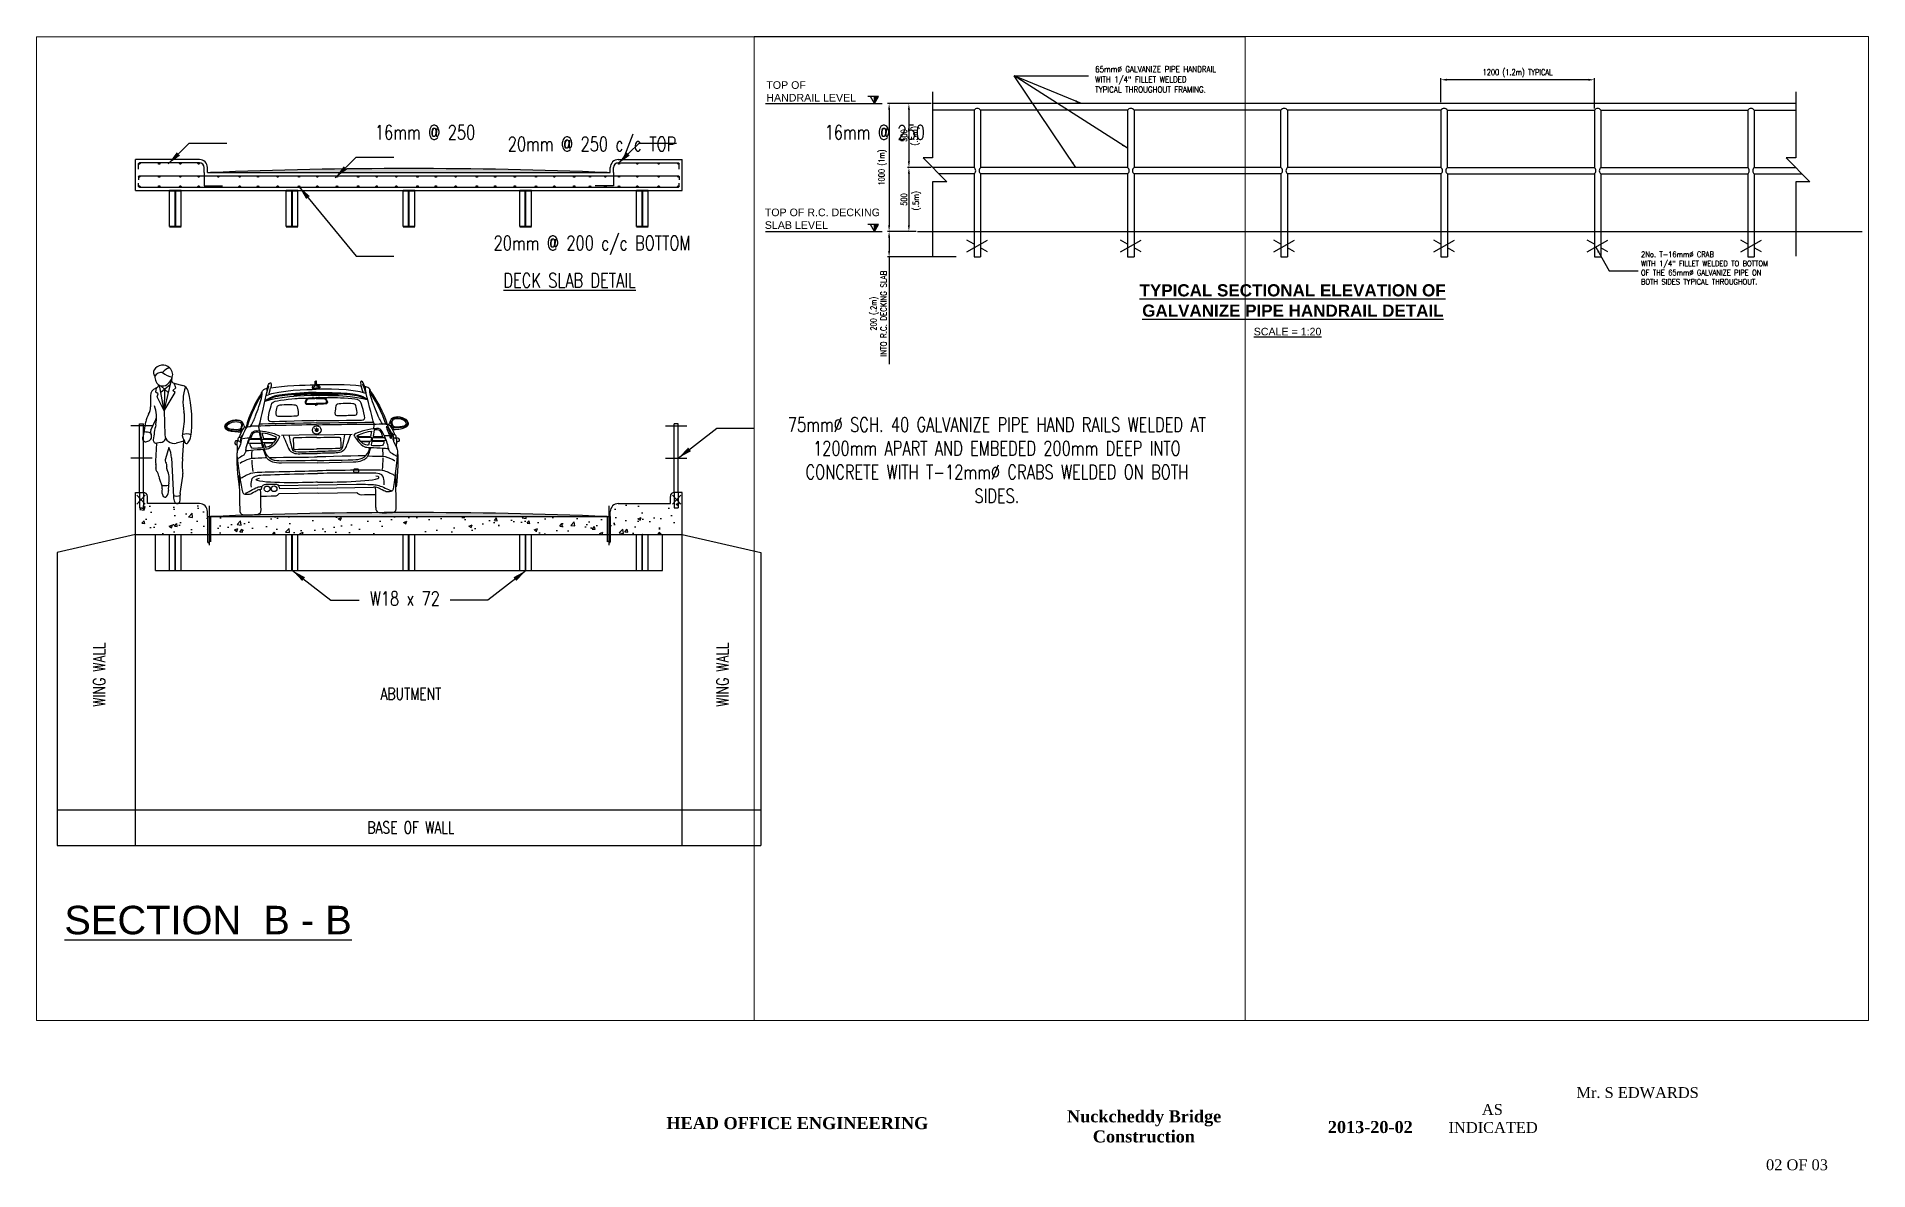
# Paper-space layout 'RG-1-S-01' of a CAD drawing. Header units: millimetres. Extents: x 2 to 421, y -75 to 183.
# The model-space entities are those that its viewports show. They can reach past a viewport. Long polylines and large blocks are cut down to what shows.
import ezdxf

# ---------------------------------------------------------------- set-up
doc = ezdxf.new("R2010")
doc.units = ezdxf.units.MM
doc.header["$LTSCALE"] = 100
doc.header["$MEASUREMENT"] = 0
doc.linetypes.add('CENTER2', pattern=[1.125, 0.75, -0.125, 0.125, -0.125])
doc.linetypes.add('HIDDEN', pattern=[0.375, 0.25, -0.125])
doc.layers.get('Defpoints').update_dxf_attribs({"color": 1})
for name, color, linetype in [('ACCESORIES', 2, 'Continuous'), ('BEAM', 7, 'Continuous'), ('S-Dim', 1, 'Continuous'), ('S-Text', 2, 'Continuous'), ('ST-FOOTING', 4, 'HIDDEN'), ('ST-TEXT', 255, 'Continuous'), ('TITLE', 2, 'Continuous'), ('VIEWPORT', 2, 'Continuous')]:
    doc.layers.add(name, color=color, linetype=linetype)
doc.styles.add('PTXT3_5', font='times.ttf', dxfattribs={"height": 3.5})
doc.styles.add('Roomname', font='sanss___.ttf')
doc.styles.add('SKEL 1_20xp', font='romans.shx', dxfattribs={"width": 0.75, "height": 47.6})
doc.styles.add('SKEL 1_24xp', font='romans.shx', dxfattribs={"width": 0.85, "height": 2.25})
doc.styles.add('SKEL 1_75xp', font='romans.shx', dxfattribs={"width": 0.75, "height": 178.5})
doc.dimstyles.new('1-75', dxfattribs={"dimtxt": 178.5, "dimasz": 178.5, "dimexe": 90, "dimexo": 90, "dimgap": 50, "dimtad": 1, "dimdec": 0, "dimzin": 3, "dimdsep": 46, "dimtxsty": 'SKEL 1_75xp', "dimcen": 0.0625, "dimclrd": 1, "dimclre": 1, "dimclrt": 2, "dimaunit": 1, "dimadec": 0, "dimazin": 0, "dimtfac": 1, "dimtdec": 0, "dimtofl": 0, "dimtmove": 0, "dimatfit": 3, "dimfxl": 50, "dimtolj": 1, "dimtzin": 0, "dimarcsym": 0})
doc.dimstyles.new('SKEL 1_20xp', dxfattribs={"dimtxt": 47.6, "dimasz": 47.6, "dimexe": 12, "dimexo": 12, "dimgap": 15, "dimtad": 1, "dimdec": 0, "dimtxsty": 'SKEL 1_20xp', "dimcen": 4, "dimdle": 1, "dimclrd": 1, "dimclre": 1, "dimclrt": 2, "dimadec": 0, "dimazin": 0, "dimtfac": 1, "dimtdec": 0, "dimtix": 1, "dimtmove": 0, "dimatfit": 3, "dimfxl": 1.25, "dimarcsym": 0})

psp = doc.layouts.new('RG-1-S-01')

# ---------------------------------------------------------------- texts
at = {"layer": 'TITLE', "attachment_point": 1, "style": 'PTXT3_5'}
for s, insert, char_height in [('\\pi-13.526;{\\C7;Mr. S EDWARDS}', (367.46, -56.41), 2.475), ('\\pi-2.2234;{\\C7;AS \\P\\pi-9.8313;INDICATED}', (334.59, -60.26), 2.475), ('{\\fTimes New Roman|b1|i0|c0|p18;\\C7;HEAD OFFICE ENGINEERING }', (146.22, -63.25), 2.75), ('\\pi-6.6862;02 OF 03', (403.91, -72.9), 2.475)]:
    psp.add_mtext(s, dxfattribs=dict(at, insert=insert, char_height=char_height))
at = {"layer": 'TITLE', "char_height": 2.75, "width": 41.9517, "attachment_point": 1, "style": 'PTXT3_5'}
for s, insert in [('\\pi3.8122;{\\fTimes New Roman|b1|i0|c0|p18;\\C7;Nuckcheddy Bridge \\P\\pi9.6987;Construction}', (233.86, -61.7)), ('\\pi11.631;{\\fTimes New Roman|b1|i0|c0|p18;\\C7;2013-20-02}', (285.57, -64.14))]:
    psp.add_mtext(s, dxfattribs=dict(at, insert=insert))

msp = doc.modelspace()

# ---------------------------------------------------------------- texts
at = {"layer": 'S-Dim', "linetype": 'ByBlock', "style": 'SKEL 1_24xp', "width": 0.85}
msp.add_text('(.5m)', height=47.6, rotation=90, dxfattribs=at).set_placement((-545545.8, 434259.7))
at = {"layer": 'S-Dim', "color": 2, "char_height": 178.5, "width": 5845.184, "attachment_point": 5, "style": 'SKEL 1_75xp'}
for s, insert in [('\\A1;{\\C7;16mm @ 250}', (-560028.7, 438748.7)), ('\\A1;{\\C7;16mm @ 250}', (-554392.5, 438748.7)), ('\\A1;{\\C7;20mm @ 250 c/c TOP}', (-557936.6, 438573.1)), ('\\A1;{\\C7;20mm @ 200 c/c BOTTOM}', (-557936.6, 437331.8)), ('\\A1;{\\L\\C7;DECK SLAB DETAIL}', (-558217.7, 436894.4)), ('\\A1;{\\C7;75mm∅ SCH. 40 GALVANIZE PIPE HAND RAILS WELDED AT 1200mm APART AND EMBEDED 200mm DEEP INTO CONCRETE WITH T-12mm∅ CRABS WELDED ON BOTH SIDES.}', (-552862.5, 434640))]:
    msp.add_mtext(s, dxfattribs=dict(at, insert=insert))
at = {"layer": 'S-Dim', "attachment_point": 1}
for s, insert, char_height, width, style in [('\\A1;65mm%%C GALVANIZE PIPE HANDRAIL\\PWITH 1/4" FILLET WELDED \\PTYPICAL {\\A0;THROUGHOUT FRAMING.}', (-544166.8, 435388), 47.6, 1717.958, 'SKEL 1_24xp'), ('\\A1;TOP OF \\PHANDRAIL LEVEL', (-546738.5, 435270.7), 59.5, 733.676, 'Roomname'), ('\\A1;TOP OF R.C. DECKING SLAB LEVEL', (-546750.3, 434274.8), 59.5, 946.027, 'Roomname'), ('\\A1;2No. T-16mm%%C CRAB\\PWITH 1/4" FILLET WELDED TO BOTTOM \\POF THE 65mm%%C GALVANIZE PIPE ON \\PBOTH SIDES TYPICAL {\\A0;THROUGHOUT.}', (-539898.5, 433938.1), 42.862, 1717.958, 'SKEL 1_24xp'), ('\\A1;\\pi5073;{\\fSansSerif|b1|i0|c2|p2;\\LTYPICAL SECTIONAL ELEVATION OF \\P\\pi5093.6;GALVANIZE PIPE HANDRAIL DETAIL}', (-548892.7, 433683.1), 95.2, 12491.798, 'Roomname'), ('{\\LSCALE = 1:20} ', (-542926.9, 433342.6), 59.5, 602.588, 'Roomname')]:
    msp.add_mtext(s, dxfattribs=dict(at, insert=insert, char_height=char_height, width=width, style=style))
at = {"layer": 'S-Dim', "insert": (-540863.1, 435333.4), "char_height": 47.6, "attachment_point": 5, "style": 'SKEL 1_20xp'}
msp.add_mtext('1200 (1.2m) TYPICAL', dxfattribs=at)
at = {"layer": 'S-Dim', "char_height": 47.6, "attachment_point": 5, "rotation": 90, "style": 'SKEL 1_20xp'}
for s, insert in [('500', (-545662.4, 434846.1)), ('1000 (1m)', (-545829.5, 434596.1)), ('500 ', (-545662.4, 434346.1)), ('200 (.2m)\\P{\\A1;\\W0.85;INTO R.C. DECKING SLAB}', (-545861.2, 433453))]:
    msp.add_mtext(s, dxfattribs=dict(at, insert=insert))
at = {"layer": 'S-Dim', "insert": (-545602.8, 434767.5), "char_height": 47.6, "width": 1717.958, "attachment_point": 1, "rotation": 90, "style": 'SKEL 1_24xp'}
msp.add_mtext('\\A1;(.5m)', dxfattribs=at)
at = {"layer": 'S-Dim', "color": 5, "insert": (-560282.3, 432906.8), "char_height": 178.5, "attachment_point": 5, "style": 'SKEL 1_75xp'}
msp.add_mtext('\\A1;W18 x 72', dxfattribs=at)
at = {"layer": 'S-Text', "char_height": 150, "attachment_point": 5, "rotation": 90, "style": 'SKEL 1_20xp'}
for insert in [(-564111.7, 431954.3), (-556299.9, 431954.3)]:
    msp.add_mtext('\\A1;{\\C7;WING WALL }', dxfattribs=dict(at, insert=insert))
at = {"layer": 'S-Text', "char_height": 150, "attachment_point": 5, "style": 'SKEL 1_20xp'}
for s, insert in [('\\A1;{\\C7;ABUTMENT}', (-560206.3, 431713.1)), ('\\A1;{\\C7;BASE OF WALL}', (-560206.3, 430035.3))]:
    msp.add_mtext(s, dxfattribs=dict(at, insert=insert))
at = {"layer": 'VIEWPORT', "insert": (-564549.6, 429054.8), "char_height": 357, "width": 15189.483, "attachment_point": 1, "style": 'Roomname'}
msp.add_mtext('{\\L\\C7;SECTION  B - B }', dxfattribs=at)

# ---------------------------------------------------------------- blocks, each defined once
blk = doc.blocks.new('car')
at = {"linetype": 'ByBlock', "lineweight": -2}
h = blk.add_hatch(color=0, dxfattribs=at)
h.dxf.hatch_style = 2
edge = h.paths.add_edge_path(flags=16)
edge.add_spline(control_points=[(7961.6, -8123.6), (7959.5, -8123.6), (7957.9, -8125.3), (7957.9, -8127.3), (7957.9, -8129.4), (7959.5, -8131), (7961.6, -8131), (7963.6, -8131), (7965.3, -8129.4), (7965.3, -8127.3), (7965.3, -8125.3), (7963.6, -8123.6), (7961.6, -8123.6)], knot_values=[0, 0, 0, 0, 1, 1, 1, 2, 2, 2, 3, 3, 3, 4, 4, 4, 4], degree=3, periodic=0)
edge = h.paths.add_edge_path()
edge.add_spline(control_points=[(7961, -8124), (7961.1, -8124), (7961.2, -8124), (7961.3, -8124), (7961.3, -8124), (7961.6, -8124.7), (7961.6, -8124.7), (7961.6, -8124.7), (7961.8, -8124), (7961.8, -8124), (7961.9, -8124), (7962, -8124), (7962.1, -8124), (7962.1, -8124), (7962.1, -8125), (7962.1, -8125), (7962.1, -8124.9), (7962, -8124.9), (7961.9, -8124.9), (7961.9, -8124.9), (7961.9, -8124.2), (7961.9, -8124.2), (7961.9, -8124.2), (7961.6, -8124.9), (7961.6, -8124.9), (7961.6, -8124.9), (7961.5, -8124.9), (7961.5, -8124.9), (7961.5, -8124.9), (7961.2, -8124.2), (7961.2, -8124.2), (7961.2, -8124.2), (7961.2, -8124.9), (7961.2, -8124.9), (7961.1, -8124.9), (7961.1, -8124.9), (7961, -8125), (7961, -8125), (7961, -8124), (7961, -8124)], knot_values=[0, 0, 0, 0, 1, 1, 1, 2, 2, 2, 3, 3, 3, 4, 4, 4, 5, 5, 5, 6, 6, 6, 7, 7, 7, 8, 8, 8, 9, 9, 9, 10, 10, 10, 11, 11, 11, 12, 12, 12, 13, 13, 13, 13], degree=3, periodic=0)
edge = h.paths.add_edge_path()
edge.add_spline(control_points=[(7958.6, -8125.7), (7958.6, -8125.7), (7959.1, -8125.1), (7959.1, -8125.1), (7959.2, -8125), (7959.2, -8125), (7959.3, -8125), (7959.4, -8125), (7959.5, -8125.1), (7959.6, -8125.2), (7959.6, -8125.2), (7959.6, -8125.2), (7959.6, -8125.2), (7959.7, -8125.2), (7959.9, -8125.3), (7959.9, -8125.5), (7959.9, -8125.5), (7959.8, -8125.6), (7959.8, -8125.6), (7959.8, -8125.6), (7959.3, -8126.2), (7959.3, -8126.2), (7959.3, -8126.2), (7958.6, -8125.7), (7958.6, -8125.7)], knot_values=[0, 0, 0, 0, 1, 1, 1, 2, 2, 2, 3, 3, 3, 4, 4, 4, 5, 5, 5, 6, 6, 6, 7, 7, 7, 8, 8, 8, 8], degree=3, periodic=0)
edge = h.paths.add_edge_path()
edge.add_spline(control_points=[(7961.6, -8129.5), (7960.3, -8129.5), (7959.3, -8128.5), (7959.3, -8127.3), (7959.3, -8126.1), (7960.3, -8125.1), (7961.6, -8125.1), (7962.8, -8125.1), (7963.8, -8126.1), (7963.8, -8127.3), (7963.8, -8128.5), (7962.8, -8129.5), (7961.6, -8129.5)], knot_values=[0, 0, 0, 0, 1, 1, 1, 2, 2, 2, 3, 3, 3, 4, 4, 4, 4], degree=3, periodic=0)
edge = h.paths.add_edge_path()
edge.add_spline(control_points=[(7963.7, -8126.2), (7963.7, -8126.1), (7963.6, -8126.1), (7963.6, -8126), (7963.6, -8126), (7964, -8125.4), (7964, -8125.4), (7964, -8125.4), (7963.3, -8125.7), (7963.3, -8125.7), (7963.3, -8125.6), (7963.2, -8125.5), (7963.2, -8125.5), (7963.2, -8125.5), (7963.7, -8124.8), (7963.7, -8124.8), (7963.7, -8124.8), (7963.8, -8124.8), (7963.8, -8124.9), (7963.8, -8124.9), (7963.5, -8125.4), (7963.5, -8125.4), (7963.5, -8125.4), (7964.1, -8125.2), (7964.1, -8125.2), (7964.2, -8125.3), (7964.2, -8125.3), (7964.2, -8125.3), (7964.2, -8125.3), (7963.9, -8125.9), (7963.9, -8125.9), (7963.9, -8125.9), (7964.5, -8125.7), (7964.5, -8125.7), (7964.5, -8125.8), (7964.5, -8125.8), (7964.6, -8125.9), (7964.6, -8125.9), (7963.7, -8126.2), (7963.7, -8126.2)], knot_values=[0, 0, 0, 0, 1, 1, 1, 2, 2, 2, 3, 3, 3, 4, 4, 4, 5, 5, 5, 6, 6, 6, 7, 7, 7, 8, 8, 8, 9, 9, 9, 10, 10, 10, 11, 11, 11, 12, 12, 12, 13, 13, 13, 13], degree=3, periodic=0)
for p, q in [((7957.4, -8081.3), (7961.6, -8081.3)), ((7965.8, -8081.3), (7961.6, -8081.3)), ((7961.7, -8132.6), (7922.8, -8132.6)), ((7961.8, -8132.6), (8000.5, -8132.6)), ((7961.7, -8187.7), (7918.9, -8187.6)), ((7961.6, -8190.9), (7919.7, -8190.9)), ((7961.7, -8190.9), (8022.9, -8190.9)), ((7961.7, -8196.7), (7918.9, -8196.7)), ((7961.9, -8196.7), (8004.4, -8196.7))]:
    blk.add_line(p, q)
for centre in [(7906, -8190.9), (7913.7, -8190.9)]:
    blk.add_circle(centre, 3.13)
blk.add_ellipse((7961.6, -8127.3), major_axis=(4.71, 0), ratio=0.988525)
for points in [[(7902.4, -8084.1), (7902.5, -8083.8), (7903, -8082.9), (7903.7, -8082.4)], [(7903.7, -8082.4), (7904.5, -8081.8), (7907, -8080.6), (7908, -8080.5)], [(7906.7, -8088.2), (7907.6, -8084.3), (7909.2, -8081.4), (7909.9, -8077.8)], [(7906.8, -8088.4), (7922.4, -8082.5), (7952.4, -8082.6), (7961.7, -8082.6)], [(7907.7, -8081.8), (7907.7, -8081.8), (7907.4, -8085.2), (7906.9, -8087.5)], [(7908, -8080.5), (7907.9, -8081), (7907.7, -8081.5), (7907.7, -8081.8)], [(7908, -8080.5), (7908, -8080.5), (7908.1, -8080.5), (7908.1, -8080.3)], [(7908.1, -8080.3), (7908.2, -8080.2), (7909.5, -8076.4), (7910.5, -8075.2)], [(7909.9, -8087.2), (7909.9, -8087.2), (7911, -8083.2), (7911.9, -8080)], [(7910.5, -8075.2), (7911.8, -8073.5), (7913.3, -8074.9), (7912.5, -8078.2)], [(7912, -8080), (7911.9, -8080.1), (7912.1, -8080.1), (7912.1, -8080.1)], [(7912.5, -8078.2), (7912.3, -8078.7), (7912, -8079.9), (7912, -8080)], [(7912.1, -8080.1), (7925.9, -8077.9), (7949.6, -8077.8), (7959.4, -8077.8)], [(7959.3, -8078), (7957.7, -8078.7), (7957.4, -8079.9), (7957.4, -8081.2)], [(7957.4, -8080.8), (7957.6, -8080.5), (7958.4, -8080.1), (7959.2, -8079.8)], [(7959.2, -8079.8), (7960, -8079.5), (7960.9, -8079.1), (7960.9, -8078)], [(7959.4, -8077.8), (7960, -8077.7), (7960.7, -8077.4), (7960.8, -8077)], [(7960.8, -8074.3), (7960.8, -8074), (7961.1, -8073.6), (7961.6, -8073.6)], [(7960.8, -8077), (7960.8, -8076.5), (7960.8, -8074.8), (7960.8, -8074.3)], [(7960.9, -8078), (7961, -8077.6), (7961, -8077.3), (7961, -8076.9)], [(8016.3, -8088.4), (8000.8, -8082.5), (7970.7, -8082.6), (7961.4, -8082.6)], [(7962.3, -8074.3), (7962.3, -8074), (7962.1, -8073.6), (7961.6, -8073.6)], [(7962.2, -8078), (7962.2, -8077.6), (7962.2, -8077.3), (7962.1, -8076.9)], [(7963.9, -8079.8), (7963.1, -8079.5), (7962.3, -8079.1), (7962.2, -8078)], [(7962.4, -8077), (7962.3, -8076.5), (7962.4, -8074.8), (7962.3, -8074.3)], [(7963.7, -8077.8), (7963.1, -8077.7), (7962.4, -8077.4), (7962.4, -8077)], [(8011.1, -8080.1), (7997.2, -8077.9), (7973.5, -8077.8), (7963.7, -8077.8)], [(7963.8, -8078), (7965.5, -8078.7), (7965.8, -8079.9), (7965.8, -8081.2)], [(7965.7, -8080.8), (7965.5, -8080.5), (7964.7, -8080.1), (7963.9, -8079.8)], [(8012.6, -8075.2), (8011.3, -8073.5), (8009.8, -8074.9), (8010.7, -8078.2)], [(8010.7, -8078.2), (8010.8, -8078.7), (8011.1, -8079.9), (8011.2, -8080)], [(8011.2, -8080), (8011.2, -8080.1), (8011.1, -8080.1), (8011.1, -8080.1)], [(8013.3, -8087.2), (8013.3, -8087.2), (8012.1, -8083.2), (8011.2, -8080)], [(8015, -8080.3), (8014.9, -8080.2), (8013.6, -8076.4), (8012.6, -8075.2)], [(8016.4, -8088.2), (8015.5, -8084.3), (8013.9, -8081.4), (8013.2, -8077.8)], [(8015.2, -8080.5), (8015.2, -8080.5), (8015.1, -8080.5), (8015, -8080.3)], [(8015.1, -8080.5), (8015.3, -8081), (8015.4, -8081.5), (8015.5, -8081.8)], [(8019.4, -8082.4), (8018.7, -8081.8), (8016.1, -8080.6), (8015.2, -8080.5)], [(8015.5, -8081.8), (8015.5, -8081.8), (8015.7, -8085.2), (8016.2, -8087.5)], [(8020.8, -8084.1), (8020.7, -8083.8), (8020.2, -8082.9), (8019.4, -8082.4)], [(7901.6, -8086.3), (7896.9, -8091.7), (7887.1, -8111), (7884.2, -8122.6)], [(7885.6, -8122.1), (7887.9, -8113), (7899.6, -8089), (7902.3, -8088.2)], [(7894.9, -8110.5), (7896.7, -8105.9), (7900.9, -8094), (7901.7, -8091.5)], [(7899.1, -8119.9), (7899.5, -8118), (7903.8, -8101), (7906.7, -8088.2)], [(7901.5, -8086.3), (7901.9, -8085.4), (7902.3, -8084.5), (7902.4, -8084.1)], [(7901.7, -8091.5), (7902.5, -8088.7), (7902.7, -8084.5), (7902.7, -8083.9)], [(7927.4, -8087.6), (7919.1, -8088.4), (7912.1, -8089.2), (7905.2, -8094.8)], [(7961.5, -8089.3), (7948.4, -8089.1), (7915.7, -8090.8), (7905.3, -8095)], [(7927.4, -8088.7), (7920, -8089.4), (7913.6, -8090.1), (7907.3, -8094.3)], [(7912, -8100), (7912.5, -8098.3), (7912.5, -8095.7), (7916.7, -8094.8)], [(7961.6, -8086), (7952.4, -8086), (7934.9, -8086.9), (7927.4, -8087.6)], [(7961.6, -8087.1), (7952.4, -8087.1), (7934.9, -8087.9), (7927.4, -8088.7)], [(7941.2, -8088.6), (7938.3, -8088.9), (7936.8, -8090.1), (7936.1, -8090.2)], [(7961.6, -8088), (7952.6, -8088), (7944.2, -8088.2), (7941.2, -8088.6)], [(7950.5, -8093.6), (7950.1, -8094.3), (7949.7, -8095.7), (7949.4, -8096.6)], [(7951.2, -8094.3), (7950.8, -8095.4), (7950.5, -8096.2), (7950.3, -8096.7)], [(7953.1, -8092.3), (7951.8, -8092.4), (7950.9, -8092.9), (7950.5, -8093.6)], [(7954.2, -8093), (7953.3, -8093), (7951.7, -8093.1), (7951.2, -8094.3)], [(7961.5, -8092.2), (7959.8, -8092.2), (7954.4, -8092.2), (7953.1, -8092.3)], [(7961.6, -8092.9), (7960.6, -8092.9), (7955, -8092.9), (7954.2, -8093)], [(7958.2, -8091), (7958.2, -8091), (7958.2, -8090.9), (7958.2, -8090.9)], [(7958.3, -8092.1), (7958.3, -8091.7), (7958.2, -8091.3), (7958.2, -8091)], [(7961.5, -8092.2), (7963.2, -8092.2), (7968.7, -8092.2), (7970.1, -8092.3)], [(7961.6, -8086), (7970.8, -8086), (7988.3, -8086.9), (7995.8, -8087.6)], [(7961.6, -8087.1), (7970.8, -8087.1), (7988.3, -8087.9), (7995.8, -8088.7)], [(7961.6, -8088), (7970.6, -8088), (7978.9, -8088.2), (7982, -8088.6)], [(7961.6, -8089.3), (7974.7, -8089.1), (8007.4, -8090.8), (8017.8, -8095)], [(7961.6, -8092.9), (7962.6, -8092.9), (7968.2, -8092.9), (7969, -8093)], [(7964.8, -8092.1), (7964.9, -8091.7), (7965, -8091.2), (7965, -8090.8)], [(7969, -8093), (7969.9, -8093), (7971.5, -8093.1), (7972, -8094.3)], [(7970.1, -8092.3), (7971.4, -8092.4), (7972.3, -8092.9), (7972.7, -8093.6)], [(7972, -8094.3), (7972.4, -8095.4), (7972.7, -8096.2), (7972.9, -8096.7)], [(7972.7, -8093.6), (7973, -8094.3), (7973.5, -8095.7), (7973.8, -8096.6)], [(7982, -8088.6), (7984.8, -8088.9), (7986.4, -8090.1), (7987, -8090.2)], [(7995.8, -8087.6), (8004, -8088.4), (8011, -8089.2), (8017.9, -8094.8)], [(7995.8, -8088.7), (8003.2, -8089.4), (8009.6, -8090.1), (8015.8, -8094.3)], [(8011.2, -8100), (8010.6, -8098.3), (8010.6, -8095.7), (8006.4, -8094.8)], [(8024, -8119.9), (8023.6, -8118), (8019.3, -8101), (8016.4, -8088.2)], [(8021.5, -8091.5), (8020.6, -8088.7), (8020.4, -8084.5), (8020.5, -8083.9)], [(8021.6, -8086.3), (8021.2, -8085.4), (8020.8, -8084.5), (8020.8, -8084.1)], [(8037.5, -8122.1), (8035.2, -8113), (8023.5, -8089), (8020.9, -8088.2)], [(8021.3, -8086.3), (8026, -8091.7), (8036.2, -8111), (8039.1, -8122.6)], [(8028.2, -8110.5), (8026.4, -8105.9), (8022.2, -8094), (8021.5, -8091.5)], [(7908.9, -8112.6), (7909.5, -8108.5), (7911.1, -8102.5), (7912, -8100)], [(7917.5, -8108.9), (7917.5, -8105.8), (7918.1, -8103.3), (7918.7, -8101.5)], [(7918.7, -8101.5), (7919.2, -8100), (7919.7, -8099.5), (7920.8, -8099.3)], [(7938.4, -8099.3), (7939.6, -8099.5), (7940.1, -8100.1), (7940.5, -8101.5)], [(7940.5, -8101.5), (7941.1, -8103.4), (7941.5, -8105.6), (7941.7, -8108.9)], [(7949.4, -8096.6), (7949, -8097.7), (7949.8, -8098.8), (7951.7, -8098.9)], [(7951.7, -8098.9), (7953.5, -8098.9), (7959.3, -8098.9), (7961.5, -8098.9)], [(7960.3, -8099.1), (7960.3, -8099.7), (7960.6, -8100.2), (7961.5, -8100.2)], [(7971.5, -8098.9), (7969.6, -8098.9), (7963.7, -8099), (7961.6, -8099)], [(7962.9, -8099.1), (7962.9, -8099.7), (7962.5, -8100.2), (7961.6, -8100.2)], [(7973.8, -8096.6), (7974.1, -8097.7), (7973.4, -8098.8), (7971.5, -8098.9)], [(7983.1, -8101.5), (7982.6, -8103.4), (7982.2, -8105.6), (7981.9, -8108.9)], [(7985.2, -8099.3), (7984.1, -8099.5), (7983.6, -8100.1), (7983.1, -8101.5)], [(8004.9, -8101.5), (8004.5, -8100), (8004, -8099.6), (8002.8, -8099.3)], [(8006.2, -8108.9), (8006.2, -8105.8), (8005.5, -8103.3), (8004.9, -8101.5)], [(8014.3, -8112.6), (8013.7, -8108.5), (8012, -8102.5), (8011.2, -8100)], [(7864.9, -8126.4), (7858.8, -8123.7), (7860.7, -8119), (7865.1, -8116.6)], [(7865.6, -8117.1), (7861.8, -8119.3), (7859.6, -8123.5), (7866, -8125.7)], [(7865.6, -8124.4), (7863.1, -8123.5), (7862.2, -8121.2), (7864.7, -8119.2)], [(7864.7, -8119.2), (7868.9, -8115.8), (7875.3, -8116.4), (7877, -8117)], [(7865.1, -8116.6), (7871.1, -8113.2), (7879.3, -8114.2), (7880.7, -8118.3)], [(7878, -8115.8), (7875.1, -8114.8), (7869.1, -8115.2), (7865.6, -8117.1)], [(7877, -8117), (7879, -8117.8), (7879.5, -8119.4), (7879.1, -8121.1)], [(7880.4, -8119), (7880.3, -8118), (7879.7, -8116.4), (7878, -8115.8)], [(7879.7, -8123.4), (7880.3, -8121.6), (7880.5, -8120), (7880.4, -8119)], [(7880.7, -8118.3), (7881.5, -8120.8), (7882.2, -8122), (7883.3, -8122.9)], [(7889.2, -8122), (7892.2, -8117.3), (7893.2, -8114.9), (7894.9, -8110.5)], [(7898.3, -8122.1), (7898.2, -8121.4), (7899, -8120.5), (7899.1, -8119.9)], [(7961.6, -8119.6), (7949.1, -8119.6), (7903, -8119.6), (7899.1, -8119.9)], [(7912.4, -8117.3), (7909.1, -8117.1), (7908.4, -8116.4), (7908.9, -8112.6)], [(7961.7, -8117), (7958.5, -8117), (7915.7, -8117.4), (7912.4, -8117.3)], [(7961.5, -8117), (7964.6, -8117), (8007.4, -8117.4), (8010.7, -8117.3)], [(7961.6, -8119.6), (7974.1, -8119.6), (8020.1, -8119.6), (8024, -8119.9)], [(8010.7, -8117.3), (8014, -8117.1), (8014.8, -8116.4), (8014.3, -8112.6)], [(8024.9, -8122.1), (8024.9, -8121.4), (8024.1, -8120.5), (8024, -8119.9)], [(8034, -8122), (8030.9, -8117.3), (8029.9, -8114.9), (8028.2, -8110.5)], [(8042.6, -8118.3), (8041.8, -8120.8), (8041.1, -8122), (8040, -8122.9)], [(8058.2, -8116.6), (8052.1, -8113.3), (8043.9, -8114.2), (8042.6, -8118.3)], [(8043.6, -8123.4), (8043, -8121.6), (8042.8, -8120), (8042.9, -8119)], [(8042.9, -8119), (8043, -8118), (8043.6, -8116.4), (8045.3, -8115.8)], [(8046.3, -8117), (8044.3, -8117.8), (8043.8, -8119.4), (8044.2, -8121.1)], [(8045.3, -8115.8), (8048.2, -8114.8), (8054.2, -8115.2), (8057.7, -8117.1)], [(8058.6, -8119.2), (8054.4, -8115.8), (8048, -8116.4), (8046.3, -8117)], [(8057.7, -8117.1), (8061.5, -8119.3), (8063.7, -8123.5), (8057.3, -8125.7)], [(8057.7, -8124.4), (8060.2, -8123.5), (8061.1, -8121.2), (8058.6, -8119.2)], [(8058.4, -8126.4), (8064.5, -8123.7), (8062.6, -8119.1), (8058.2, -8116.6)], [(7878.7, -8128.3), (7876, -8128.3), (7867.7, -8127.6), (7864.9, -8126.4)], [(7875.7, -8125.3), (7873.2, -8125.6), (7867.9, -8125.1), (7865.6, -8124.4)], [(7866, -8125.7), (7869.4, -8126.8), (7874.3, -8126.6), (7876, -8126.4)], [(7879.1, -8121.1), (7878.7, -8122.8), (7878.5, -8124.9), (7875.7, -8125.3)], [(7876, -8126.4), (7878.1, -8126.2), (7879.1, -8125.2), (7879.7, -8123.4)], [(7876.3, -8128.3), (7877.3, -8127.7), (7878.7, -8126.6), (7879.2, -8125.4)], [(7880.7, -8124.9), (7879.1, -8127.3), (7877.4, -8131.3), (7876.5, -8133.7)], [(7879, -8132), (7878.9, -8133.5), (7878.1, -8135.3), (7878, -8135.9)], [(7880.1, -8131.9), (7879.5, -8133.1), (7879, -8134.3), (7878.7, -8134.8)], [(7879.2, -8125.4), (7879.2, -8125.4), (7880.5, -8124.9), (7880.5, -8124.9)], [(7884.5, -8122.9), (7883.7, -8123.9), (7880.7, -8130.6), (7880.1, -8131.9)], [(7884, -8122.8), (7883, -8123.1), (7881.7, -8123.3), (7880.7, -8124.9)], [(7883.7, -8146.4), (7884.1, -8143.7), (7888.2, -8132.5), (7890.1, -8129.7)], [(7884.4, -8122.7), (7884.8, -8122.7), (7885.3, -8122.4), (7886.1, -8122.3)], [(7886.1, -8122.3), (7886.9, -8122.1), (7889.2, -8122), (7889.2, -8122)], [(7961.6, -8121.5), (7949, -8121.5), (7893.1, -8121.8), (7889.3, -8122)], [(7889.3, -8135.6), (7889.8, -8133.8), (7890.5, -8131.2), (7891.8, -8129.6)], [(7890.1, -8129.7), (7891.2, -8128.1), (7892.5, -8126.7), (7896.1, -8126.8)], [(7891.8, -8129.6), (7893.3, -8127.9), (7897.2, -8128.1), (7898.5, -8128.4)], [(7896.1, -8126.8), (7903.3, -8127), (7915, -8130.1), (7918.9, -8132)], [(7898.9, -8126.3), (7898.5, -8124.8), (7898.3, -8123.5), (7898.3, -8122.1)], [(7898.5, -8128.4), (7898.5, -8128.4), (7899.9, -8135.5), (7899.9, -8135.5)], [(7898.9, -8126.5), (7899.2, -8128.2), (7902.4, -8144.2), (7903.8, -8147.6)], [(7911.8, -8131.9), (7909.3, -8131.2), (7906.4, -8130.2), (7901.5, -8129.5)], [(7901.5, -8129.5), (7901.5, -8129.5), (7902.9, -8135.6), (7902.9, -8135.6)], [(7917.2, -8135.6), (7917.2, -8135.6), (7919.1, -8134.2), (7911.8, -8131.9)], [(7918.9, -8132), (7921.8, -8133.4), (7921, -8133.5), (7919.4, -8136.2)], [(7924.8, -8132.6), (7925.5, -8135.4), (7929.4, -8145.1), (7930.4, -8147.1)], [(7931.2, -8132.7), (7931.5, -8134.9), (7933.3, -8144.4), (7933.8, -8146.4)], [(7961.6, -8121.5), (7974.1, -8121.5), (8030.1, -8121.8), (8033.9, -8122)], [(7992.1, -8132.7), (7991.8, -8134.9), (7990, -8144.4), (7989.5, -8146.4)], [(7998.5, -8132.6), (7997.8, -8135.4), (7993.9, -8145.1), (7992.9, -8147.1)], [(8004.3, -8132), (8001.4, -8133.4), (8002.1, -8133.5), (8003.7, -8136.2)], [(8006, -8135.6), (8006, -8135.6), (8004, -8134.2), (8011.4, -8131.9)], [(8027, -8126.8), (8019.9, -8127), (8008.1, -8130.1), (8004.3, -8132)], [(8011.4, -8131.9), (8013.9, -8131.2), (8016.7, -8130.2), (8021.6, -8129.5)], [(8021.6, -8129.5), (8021.6, -8129.5), (8020.3, -8135.6), (8020.3, -8135.6)], [(8024.6, -8128.4), (8024.6, -8128.4), (8023.2, -8135.5), (8023.2, -8135.5)], [(8024.2, -8126.7), (8024.5, -8125.2), (8024.8, -8123.5), (8024.9, -8122.1)], [(8031.3, -8129.6), (8029.9, -8127.9), (8026, -8128.1), (8024.6, -8128.4)], [(8033, -8129.7), (8032, -8128.1), (8030.7, -8126.7), (8027, -8126.8)], [(8033.9, -8135.6), (8033.3, -8133.8), (8032.6, -8131.2), (8031.3, -8129.6)], [(8039.5, -8146.4), (8039, -8143.7), (8034.9, -8132.5), (8033, -8129.7)], [(8037, -8122.3), (8036.2, -8122.1), (8034, -8122), (8034, -8122)], [(8038.8, -8122.7), (8038.4, -8122.7), (8037.8, -8122.4), (8037, -8122.3)], [(8038.9, -8122.7), (8038.5, -8122.7), (8038, -8122.5), (8037.5, -8122.5)], [(8038, -8125.9), (8038.3, -8126.5), (8041.1, -8133.8), (8041.3, -8134.2)], [(8038.8, -8122.9), (8039.6, -8123.9), (8042.6, -8130.6), (8043.2, -8131.9)], [(8039.3, -8122.8), (8040.3, -8123.1), (8041.6, -8123.3), (8042.6, -8124.9)], [(8043.1, -8134.3), (8042.8, -8133.6), (8040.3, -8127.1), (8040.1, -8126.5)], [(8042.6, -8124.9), (8044.2, -8127.3), (8045.9, -8131.3), (8046.8, -8133.7)], [(8044.1, -8125.4), (8044.1, -8125.4), (8042.8, -8124.9), (8042.8, -8124.9)], [(8043.2, -8131.9), (8043.8, -8133.1), (8044.3, -8134.3), (8044.6, -8134.8)], [(8047.3, -8126.4), (8045.2, -8126.2), (8044.2, -8125.2), (8043.6, -8123.4)], [(8047, -8128.3), (8046, -8127.7), (8044.6, -8126.6), (8044.1, -8125.4)], [(8044.2, -8121.1), (8044.6, -8122.8), (8044.8, -8124.9), (8047.6, -8125.3)], [(8044.3, -8132), (8044.4, -8133.5), (8045.2, -8135.3), (8045.3, -8135.9)], [(8044.6, -8128.3), (8047.3, -8128.3), (8055.6, -8127.6), (8058.4, -8126.4)], [(8057.3, -8125.7), (8053.9, -8126.8), (8049, -8126.6), (8047.3, -8126.4)], [(8047.6, -8125.3), (8050.1, -8125.6), (8055.4, -8125.1), (8057.7, -8124.4)], [(7871.6, -8139.3), (7871.5, -8139.9), (7871.7, -8141.3), (7872.3, -8141.5)], [(7872.3, -8141.5), (7872.9, -8141.6), (7873.9, -8141.8), (7873.9, -8141.8)], [(7874.1, -8140.3), (7874, -8139.7), (7874, -8138.5), (7875.1, -8137.6)], [(7874.2, -8148.6), (7874.8, -8146.6), (7874.2, -8141.3), (7874.1, -8140.3)], [(7877.6, -8141.4), (7876.9, -8143.4), (7875.2, -8146.4), (7874.6, -8147.6)], [(7875, -8135.6), (7874.9, -8136.1), (7875, -8137.5), (7875.6, -8137.7)], [(7875.6, -8137.7), (7876.2, -8137.8), (7877.7, -8138), (7877.7, -8138)], [(7878, -8135.9), (7877.8, -8137.3), (7877.9, -8138.5), (7877.3, -8140.3)], [(7878.4, -8136.9), (7878.5, -8138.1), (7878.3, -8139.4), (7877.6, -8141.4)], [(7878.7, -8134.8), (7878.4, -8135.3), (7878.3, -8135.6), (7878.4, -8136.9)], [(7878.5, -8135.6), (7880.3, -8135.2), (7885.1, -8134.4), (7887.5, -8134.6)], [(7887.4, -8136.7), (7886.9, -8137.7), (7886.3, -8139.6), (7886, -8140.3)], [(7886, -8140.3), (7886, -8140.3), (7901, -8140.3), (7901, -8140.3)], [(7900.2, -8136.7), (7900.2, -8136.7), (7887.4, -8136.7), (7887.4, -8136.7)], [(7901.1, -8140.9), (7901.1, -8140.9), (7888.1, -8140.9), (7888.1, -8140.9)], [(7888.1, -8140.9), (7888.1, -8140.9), (7888.2, -8144.9), (7889.8, -8145.6)], [(7899.9, -8135.5), (7899.9, -8135.5), (7889.3, -8135.6), (7889.3, -8135.6)], [(7889.8, -8145.6), (7891.5, -8146.4), (7902.1, -8145.5), (7902.1, -8145.5)], [(7901, -8140.3), (7901, -8140.3), (7900.2, -8136.7), (7900.2, -8136.7)], [(7902.1, -8145.5), (7902.1, -8145.5), (7901.7, -8143.5), (7901.1, -8140.9)], [(7902.1, -8140.3), (7901.9, -8139.6), (7901.4, -8137.4), (7901.3, -8136.7)], [(7901.3, -8136.7), (7901.3, -8136.7), (7916.8, -8136.7), (7916.8, -8136.7)], [(7902.4, -8140.3), (7902.4, -8140.3), (7902.1, -8140.3), (7902.1, -8140.3)], [(7914.1, -8140.3), (7914.1, -8140.3), (7902.4, -8140.3), (7902.4, -8140.3)], [(7902.9, -8135.6), (7902.9, -8135.6), (7917.2, -8135.6), (7917.2, -8135.6)], [(7913.7, -8140.9), (7913.7, -8140.9), (7903.8, -8140.9), (7903.8, -8140.9)], [(7903.8, -8140.9), (7903.8, -8140.9), (7905, -8145), (7905, -8145)], [(7905, -8145), (7905, -8145), (7907.8, -8144.7), (7909, -8144.3)], [(7919.4, -8136.2), (7915.4, -8143.1), (7910.6, -8146.8), (7907, -8147.2)], [(7909, -8144.3), (7910.2, -8143.8), (7911.3, -8143.1), (7913.7, -8140.9)], [(7916.8, -8136.7), (7916.8, -8136.7), (7914.1, -8140.3), (7914.1, -8140.3)], [(8003.7, -8136.2), (8007.7, -8143.1), (8012.6, -8146.8), (8016.1, -8147.2)], [(8020.3, -8135.6), (8020.3, -8135.6), (8006, -8135.6), (8006, -8135.6)], [(8006.3, -8136.7), (8006.3, -8136.7), (8009, -8140.3), (8009, -8140.3)], [(8021.9, -8136.7), (8021.9, -8136.7), (8006.3, -8136.7), (8006.3, -8136.7)], [(8009, -8140.3), (8009, -8140.3), (8020.8, -8140.3), (8020.8, -8140.3)], [(8014.2, -8144.3), (8012.9, -8143.8), (8011.9, -8143.1), (8009.4, -8140.9)], [(8009.4, -8140.9), (8009.4, -8140.9), (8019.3, -8140.9), (8019.3, -8140.9)], [(8018.1, -8145), (8018.1, -8145), (8015.4, -8144.7), (8014.2, -8144.3)], [(8019.3, -8140.9), (8019.3, -8140.9), (8018.1, -8145), (8018.1, -8145)], [(8020.8, -8140.3), (8020.8, -8140.3), (8021.1, -8140.3), (8021.1, -8140.3)], [(8021.1, -8140.3), (8021.3, -8139.6), (8021.7, -8137.4), (8021.9, -8136.7)], [(8021.1, -8145.5), (8021.1, -8145.5), (8021.5, -8143.5), (8022.1, -8140.9)], [(8033.3, -8145.6), (8031.7, -8146.4), (8021.1, -8145.5), (8021.1, -8145.5)], [(8022.1, -8140.9), (8022.1, -8140.9), (8035, -8140.9), (8035, -8140.9)], [(8022.2, -8140.3), (8022.2, -8140.3), (8022.9, -8136.7), (8022.9, -8136.7)], [(8037.2, -8140.3), (8037.2, -8140.3), (8022.2, -8140.3), (8022.2, -8140.3)], [(8022.9, -8136.7), (8022.9, -8136.7), (8035.8, -8136.7), (8035.8, -8136.7)], [(8023.2, -8135.5), (8023.2, -8135.5), (8033.9, -8135.6), (8033.9, -8135.6)], [(8035, -8140.9), (8035, -8140.9), (8035, -8144.9), (8033.3, -8145.6)], [(8044.8, -8135.6), (8043, -8135.2), (8038.3, -8134.9), (8035.8, -8135.1)], [(8035.8, -8136.7), (8036.2, -8137.7), (8036.9, -8139.6), (8037.2, -8140.3)], [(8042.6, -8137.8), (8043.5, -8138), (8043.5, -8137.6), (8043.5, -8136.6)], [(8043.5, -8136.6), (8043.6, -8135.6), (8043.5, -8135.1), (8043.1, -8134.3)], [(8044.6, -8134.8), (8044.9, -8135.3), (8045, -8135.6), (8044.9, -8136.9)], [(8044.9, -8136.9), (8044.8, -8138.1), (8045, -8139.4), (8045.7, -8141.4)], [(8045.3, -8135.9), (8045.5, -8137.3), (8045.4, -8138.5), (8046, -8140.3)], [(8047.7, -8137.7), (8047.1, -8137.8), (8045.7, -8138), (8045.7, -8138)], [(8045.7, -8141.4), (8046.4, -8143.4), (8048.1, -8146.4), (8048.7, -8147.6)], [(8048.3, -8135.6), (8048.4, -8136.1), (8048.3, -8137.5), (8047.7, -8137.7)], [(8049.2, -8142.2), (8049.4, -8141), (8049.5, -8138.5), (8048.2, -8137.5)], [(8049.1, -8148.6), (8048.5, -8146.6), (8049.1, -8143.1), (8049.2, -8142.2)], [(8051, -8141.5), (8050.4, -8141.6), (8049.4, -8141.8), (8049.4, -8141.8)], [(8051.7, -8139.3), (8051.8, -8139.9), (8051.6, -8141.3), (8051, -8141.5)], [(7873.5, -8153.4), (7872.6, -8161.5), (7875.1, -8187.2), (7875.7, -8191.3)], [(7874.3, -8148.5), (7874, -8149.5), (7873.8, -8150.7), (7873.5, -8153.4)], [(7873.6, -8152.8), (7874, -8161.3), (7877.7, -8188.4), (7879.1, -8193.5)], [(7875.6, -8156.6), (7875, -8156.8), (7874.3, -8157.2), (7874.1, -8158)], [(7874.6, -8147.6), (7874.5, -8147.9), (7874.4, -8148.2), (7874.3, -8148.5)], [(7883.6, -8148.4), (7883.3, -8149.5), (7882.7, -8150.6), (7882.4, -8151.4)], [(7884.9, -8148.8), (7883.4, -8149.1), (7883.4, -8148.1), (7883.7, -8146.4)], [(7893.6, -8157.2), (7890.7, -8157.2), (7888.5, -8157.1), (7884.3, -8158.7)], [(7907, -8147.2), (7904.3, -8147.6), (7887.5, -8148.3), (7884.9, -8148.8)], [(7890.1, -8148.2), (7889.8, -8149.9), (7889.7, -8152.7), (7889.7, -8156.5)], [(7906.2, -8156.7), (7906.2, -8156.7), (7896.5, -8157.1), (7893.6, -8157.2)], [(7908.3, -8159.1), (7906, -8157.3), (7905.5, -8155.7), (7902.9, -8148)], [(7919.5, -8160.5), (7913, -8160.1), (7906.9, -8158.1), (7903.9, -8148)], [(7908.9, -8156.5), (7908.9, -8156.5), (7958.7, -8156.8), (7961.6, -8156.8)], [(7933.8, -8146.4), (7934.7, -8149.7), (7936.4, -8150.7), (7940.9, -8150.8)], [(7940.9, -8150.8), (7945.4, -8150.9), (7961.8, -8150.8), (7961.8, -8150.8)], [(8014.5, -8156.5), (8014.5, -8156.5), (7964.4, -8156.8), (7961.5, -8156.8)], [(7982.4, -8150.8), (7977.9, -8150.9), (7961.9, -8150.8), (7961.9, -8150.8)], [(7989.5, -8146.4), (7988.6, -8149.7), (7986.9, -8150.7), (7982.4, -8150.8)], [(8003.8, -8160.5), (8010.3, -8160.1), (8016.5, -8158.1), (8019.5, -8148)], [(8015, -8159.1), (8017.4, -8157.3), (8017.9, -8155.7), (8020.4, -8148)], [(8016.1, -8147.2), (8018.9, -8147.6), (8035.6, -8148.3), (8038.2, -8148.8)], [(8017.2, -8156.7), (8017.2, -8156.7), (8026.9, -8157.1), (8029.8, -8157.2)], [(8029.8, -8157.2), (8032.7, -8157.2), (8034.9, -8157.1), (8039.1, -8158.7)], [(8033.1, -8148.1), (8033.4, -8149.7), (8033.6, -8152.9), (8033.6, -8156.5)], [(8038.2, -8148.8), (8039.7, -8149.1), (8039.7, -8148.1), (8039.5, -8146.4)], [(8039.5, -8148.4), (8039.8, -8149.5), (8040.3, -8150.6), (8040.6, -8151.4)], [(8040.6, -8151.4), (8041, -8152.2), (8041.6, -8153.2), (8042.8, -8153.9)], [(8042.8, -8153.9), (8044, -8154.6), (8047.5, -8156.6), (8047.5, -8156.6)], [(8049.7, -8152.8), (8049.3, -8161.3), (8045.6, -8188.4), (8044.2, -8193.5)], [(8047.5, -8156.6), (8048.1, -8156.8), (8048.8, -8157.2), (8049, -8158)], [(8049.8, -8153.4), (8050.7, -8161.5), (8048.2, -8187.2), (8047.6, -8191.3)], [(8048.7, -8147.6), (8048.8, -8147.9), (8048.9, -8148.2), (8049, -8148.5)], [(8049, -8148.5), (8049.3, -8149.5), (8049.5, -8150.7), (8049.8, -8153.4)], [(7884.3, -8158.7), (7880.1, -8160.4), (7876.6, -8162.4), (7876.6, -8162.4)], [(7889.8, -8159), (7889.9, -8163.7), (7890.2, -8168.7), (7890.9, -8171.7)], [(7922.5, -8163), (7913.5, -8162.8), (7910.6, -8160.9), (7908.3, -8159.1)], [(7961.5, -8160.7), (7958.9, -8160.7), (7924.2, -8160.8), (7919.5, -8160.5)], [(7961.7, -8163.3), (7961.7, -8163.3), (7922.5, -8163), (7922.5, -8163)], [(7961.6, -8160.7), (7964.2, -8160.7), (7999.1, -8160.8), (8003.8, -8160.5)], [(7961.6, -8163.3), (7961.6, -8163.3), (8000.9, -8163), (8000.9, -8163)], [(8000.9, -8163), (8009.9, -8162.8), (8012.8, -8160.9), (8015, -8159.1)], [(8033.5, -8159), (8033.4, -8163.7), (8033.1, -8168.7), (8032.4, -8171.7)], [(8039.1, -8158.7), (8043.3, -8160.4), (8046.8, -8162.4), (8046.8, -8162.4)], [(7876.7, -8178.6), (7878.6, -8177.9), (7879.1, -8177.7), (7881.5, -8176.5)], [(7881.5, -8176.5), (7884.8, -8174.8), (7887.9, -8172.9), (7895.5, -8172.5)], [(7888.8, -8188.6), (7888.7, -8186.7), (7888.7, -8182.9), (7889.4, -8180.9)], [(7889.4, -8180.9), (7890, -8178.9), (7890.8, -8176.5), (7897.7, -8175.8)], [(7895.5, -8181.6), (7893.9, -8181.2), (7893.3, -8179.3), (7897.9, -8179)], [(7895.5, -8172.5), (7902.9, -8172.1), (7961.6, -8172), (7961.6, -8172)], [(7961.5, -8184.6), (7952.8, -8184.6), (7908.3, -8185.5), (7895.5, -8181.6)], [(7897.7, -8175.8), (7904.2, -8175.1), (7958.2, -8174.9), (7961.7, -8174.9)], [(8025.6, -8175.8), (8019.1, -8175.1), (7965.1, -8174.9), (7961.6, -8174.9)], [(7961.6, -8184.6), (7970.3, -8184.6), (8015, -8185.5), (8027.8, -8181.6)], [(8027.8, -8172.5), (8020.4, -8172.1), (7961.7, -8172), (7961.7, -8172)], [(8027.8, -8181.6), (8029.4, -8181.2), (8030, -8179.3), (8025.4, -8179)], [(8033.9, -8180.9), (8033.3, -8178.9), (8032.5, -8176.5), (8025.6, -8175.8)], [(8041.8, -8176.5), (8038.5, -8174.8), (8035.4, -8172.9), (8027.8, -8172.5)], [(8034.5, -8188.6), (8034.6, -8186.7), (8034.6, -8182.9), (8033.9, -8180.9)], [(8046.6, -8178.6), (8044.7, -8177.9), (8044.2, -8177.7), (8041.8, -8176.5)], [(7882.3, -8195.2), (7883.6, -8194.8), (7885.7, -8194), (7888.3, -8192.4)], [(7885.7, -8196.4), (7886.5, -8196.4), (7887, -8196.3), (7888, -8195.8)], [(7888, -8195.8), (7889, -8195.4), (7893.2, -8193.2), (7894.1, -8192.7)], [(7888.3, -8192.4), (7893.5, -8189.2), (7897.1, -8188.1), (7900.2, -8188.1)], [(7894.1, -8192.7), (7895, -8192.2), (7897, -8191.4), (7898, -8191.3)], [(7898, -8191.3), (7898.6, -8191.2), (7900, -8191.2), (7900, -8191.2)], [(7900, -8191.2), (7900.1, -8188.4), (7901, -8186.4), (7903.3, -8186)], [(7903.3, -8186), (7904.8, -8185.7), (7907.4, -8185.7), (7909.5, -8185.7)], [(7909.5, -8185.7), (7909.5, -8185.7), (7909.6, -8185.7), (7909.6, -8185.7)], [(7909.6, -8185.7), (7911.7, -8185.7), (7914.8, -8185.7), (7916.3, -8186)], [(7916.3, -8186), (7918.5, -8186.4), (7919.4, -8188.3), (7919.6, -8190.9)], [(7961.8, -8187.6), (7961.8, -8187.6), (8004.3, -8187.6), (8004.3, -8187.6)], [(8004.3, -8187.6), (8008.7, -8187.6), (8019.2, -8187.9), (8022.9, -8188.2)], [(8022.9, -8188.2), (8026.3, -8188.5), (8030.2, -8189.6), (8035.6, -8192.4)], [(8029.2, -8192.7), (8027.5, -8191.7), (8025.5, -8190.9), (8022.9, -8190.9)], [(8035.3, -8195.8), (8034.3, -8195.4), (8030.1, -8193.2), (8029.2, -8192.7)], [(8037.6, -8196.4), (8036.8, -8196.4), (8036.3, -8196.3), (8035.3, -8195.8)], [(8035.6, -8192.4), (8038, -8193.6), (8040.1, -8194.6), (8042.4, -8195.1)], [(7887.5, -8219.3), (7887.5, -8219.3), (7884, -8219.3), (7880.2, -8219.1)], [(7894.4, -8219.1), (7890.6, -8219.3), (7887.5, -8219.3), (7887.5, -8219.3)], [(7887.5, -8219.3), (7887.5, -8219.3), (7887.5, -8219.3), (7887.5, -8219.3)], [(8028.9, -8219.1), (8032.7, -8219.3), (8035.8, -8219.3), (8035.8, -8219.3)], [(8035.8, -8219.3), (8035.8, -8219.3), (8039.3, -8219.3), (8043.1, -8219.1)]]:
    blk.add_open_spline(points, degree=3)
for points, knots in [([(7916.7, -8094.8), (7921.5, -8093.7), (7940.8, -8092.2), (7942.2, -8092.2), (7943.7, -8092.2), (7960.4, -8091.9), (7961.8, -8091.9)], [4, 4, 4, 4, 5, 5, 5, 6, 6, 6, 6]), ([(8006.4, -8094.8), (8001.7, -8093.7), (7982.4, -8092.2), (7980.9, -8092.2), (7979.5, -8092.2), (7962.8, -8091.9), (7961.4, -8091.9)], [4, 4, 4, 4, 5, 5, 5, 6, 6, 6, 6]), ([(7920.8, -8099.3), (7921.9, -8099.1), (7925.1, -8098.7), (7929.6, -8098.7), (7933.4, -8098.7), (7937.3, -8099.1), (7938.4, -8099.3)], [4, 4, 4, 4, 5, 5, 5, 6, 6, 6, 6]), ([(7950.3, -8096.7), (7950.1, -8097.6), (7950.6, -8098.2), (7952.3, -8098.2), (7954.8, -8098.2), (7961.7, -8098.2), (7961.7, -8098.2)], [3, 3, 3, 3, 4, 4, 4, 5, 5, 5, 5]), ([(7972.9, -8096.7), (7973.1, -8097.6), (7972.6, -8098.2), (7970.9, -8098.2), (7968.4, -8098.2), (7961.5, -8098.2), (7961.5, -8098.2)], [3, 3, 3, 3, 4, 4, 4, 5, 5, 5, 5]), ([(8002.8, -8099.3), (8001.6, -8099.1), (7998.5, -8098.7), (7994.1, -8098.7), (7990.2, -8098.7), (7986.4, -8099.1), (7985.2, -8099.3)], [4, 4, 4, 4, 5, 5, 5, 6, 6, 6, 6]), ([(7929.3, -8111.8), (7927.2, -8111.8), (7922.2, -8111.8), (7920.7, -8111.8), (7919.2, -8111.8), (7917.5, -8111.9), (7917.5, -8108.9)], [0, 0, 0, 0, 1, 1, 1, 2, 2, 2, 2]), ([(7941.7, -8108.9), (7942, -8111.9), (7940, -8111.8), (7938.5, -8111.8), (7937, -8111.8), (7931.3, -8111.8), (7929.3, -8111.8)], [8, 8, 8, 8, 9, 9, 9, 10, 10, 10, 10]), ([(7981.9, -8108.9), (7981.7, -8111.9), (7983.6, -8111.8), (7985.1, -8111.8), (7986.7, -8111.8), (7992.3, -8111.8), (7994.4, -8111.8)], [8, 8, 8, 8, 9, 9, 9, 10, 10, 10, 10]), ([(7994.4, -8111.8), (7996.5, -8111.8), (8001.4, -8111.8), (8002.9, -8111.8), (8004.4, -8111.8), (8006.2, -8111.9), (8006.2, -8108.9)], [0, 0, 0, 0, 1, 1, 1, 2, 2, 2, 2]), ([(8040.1, -8126.5), (8039.8, -8125.9), (8039.5, -8125), (8038.6, -8125), (8037.7, -8125), (8037.6, -8125.2), (8038, -8125.9)], [6, 6, 6, 6, 7, 7, 7, 8, 8, 8, 8]), ([(7874.8, -8137.5), (7874.8, -8137.5), (7873.2, -8137.4), (7872.8, -8137.4), (7872.3, -8137.4), (7871.7, -8138.6), (7871.6, -8139.3)], [0, 0, 0, 0, 1, 1, 1, 2, 2, 2, 2]), ([(7878.5, -8133.9), (7878.5, -8133.9), (7876.7, -8133.9), (7876.2, -8133.9), (7875.6, -8133.9), (7875, -8135.1), (7875, -8135.6)], [0, 0, 0, 0, 1, 1, 1, 2, 2, 2, 2]), ([(7961.6, -8135.4), (7961.6, -8135.4), (7937.8, -8135.4), (7937.1, -8135.4), (7936.3, -8135.4), (7935.7, -8135.9), (7935.7, -8137), (7935.7, -8138), (7935.7, -8146), (7935.7, -8146.6), (7935.7, -8147.5), (7936.2, -8148.1), (7937.1, -8148.1), (7938.1, -8148.1), (7961.8, -8148.1), (7961.8, -8148.1)], [0, 0, 0, 0, 1, 1, 1, 2, 2, 2, 3, 3, 3, 4, 4, 4, 5, 5, 5, 5]), ([(7961.7, -8135.4), (7961.7, -8135.4), (7985.5, -8135.4), (7986.2, -8135.4), (7987, -8135.4), (7987.6, -8135.9), (7987.6, -8137), (7987.6, -8138), (7987.6, -8146), (7987.6, -8146.6), (7987.6, -8147.5), (7987.1, -8148.1), (7986.2, -8148.1), (7985.2, -8148.1), (7961.8, -8148.1), (7961.8, -8148.1)], [0, 0, 0, 0, 1, 1, 1, 2, 2, 2, 3, 3, 3, 4, 4, 4, 5, 5, 5, 5]), ([(8041.3, -8134.2), (8041.4, -8134.6), (8041.6, -8135.1), (8041.6, -8136.2), (8041.6, -8137.2), (8042, -8137.6), (8042.6, -8137.8)], [1, 1, 1, 1, 2, 2, 2, 3, 3, 3, 3]), ([(8044.8, -8133.8), (8044.8, -8133.8), (8046.6, -8133.9), (8047.1, -8133.9), (8047.7, -8133.9), (8048.3, -8135.1), (8048.3, -8135.6)], [0, 0, 0, 0, 1, 1, 1, 2, 2, 2, 2]), ([(8048.5, -8137.5), (8048.5, -8137.5), (8050.1, -8137.4), (8050.5, -8137.4), (8051, -8137.4), (8051.6, -8138.6), (8051.7, -8139.3)], [0, 0, 0, 0, 1, 1, 1, 2, 2, 2, 2]), ([(7882.4, -8151.4), (7882.1, -8152.2), (7881.5, -8153.2), (7880.3, -8153.9), (7879, -8154.6), (7875.6, -8156.6), (7875.6, -8156.6)], [1, 1, 1, 1, 2, 2, 2, 3, 3, 3, 3]), ([(7930.4, -8147.1), (7932.9, -8152.4), (7937.7, -8152.9), (7942.7, -8152.9), (7947.7, -8152.9), (7958.8, -8153), (7961.7, -8153)], [1, 1, 1, 1, 2, 2, 2, 3, 3, 3, 3]), ([(7992.9, -8147.1), (7990.4, -8152.4), (7985.6, -8152.9), (7980.6, -8152.9), (7975.6, -8152.9), (7964.6, -8153), (7961.7, -8153)], [1, 1, 1, 1, 2, 2, 2, 3, 3, 3, 3]), ([(8004.1, -8170.7), (8004.1, -8170.7), (8002.8, -8170.7), (8002.4, -8170.7), (8002, -8170.7), (8001.6, -8170.8), (8001.6, -8171.4), (8001.6, -8172), (8001.6, -8173.5), (8001.6, -8174), (8001.6, -8174.4), (8001.9, -8174.7), (8002.4, -8174.7), (8002.9, -8174.7), (8005.3, -8174.7), (8005.8, -8174.7), (8006.3, -8174.7), (8006.5, -8174.5), (8006.5, -8174.1), (8006.5, -8173.6), (8006.5, -8171.8), (8006.5, -8171.4), (8006.5, -8171.1), (8006.3, -8170.7), (8005.8, -8170.7), (8005.4, -8170.7), (8004.1, -8170.7), (8004.1, -8170.7)], [0, 0, 0, 0, 1, 1, 1, 2, 2, 2, 3, 3, 3, 4, 4, 4, 5, 5, 5, 6, 6, 6, 7, 7, 7, 8, 8, 8, 9, 9, 9, 9]), ([(7880.2, -8219.1), (7876.5, -8218.9), (7876, -8216), (7876, -8213.6), (7876, -8211.3), (7876, -8175.4), (7876, -8175.4)], [5, 5, 5, 5, 6, 6, 6, 7, 7, 7, 7]), ([(8043.1, -8219.1), (8046.8, -8218.9), (8047.3, -8216), (8047.3, -8213.6), (8047.3, -8211.3), (8047.3, -8175.4), (8047.3, -8175.4)], [4, 4, 4, 4, 5, 5, 5, 6, 6, 6, 6]), ([(7879.1, -8193.5), (7879.8, -8196), (7880.6, -8196.4), (7883.2, -8196.4), (7884.2, -8196.4), (7885.7, -8196.4), (7885.7, -8196.4)], [1, 1, 1, 1, 2, 2, 2, 3, 3, 3, 3]), ([(7898.6, -8191.3), (7898.6, -8201.2), (7898.6, -8212.3), (7898.6, -8213.6), (7898.6, -8216), (7898.2, -8218.9), (7894.4, -8219.1)], [0, 0, 0, 0, 1, 1, 1, 2, 2, 2, 2]), ([(8024.7, -8191.3), (8024.7, -8201.2), (8024.7, -8212.3), (8024.7, -8213.6), (8024.7, -8216), (8025.1, -8218.9), (8028.9, -8219.1)], [0, 0, 0, 0, 1, 1, 1, 2, 2, 2, 2]), ([(8044.2, -8193.5), (8043.5, -8196), (8042.7, -8196.4), (8040.1, -8196.4), (8039.1, -8196.4), (8037.6, -8196.4), (8037.6, -8196.4)], [1, 1, 1, 1, 2, 2, 2, 3, 3, 3, 3]), ([(7918.9, -8196.6), (7918.3, -8197.6), (7916.4, -8199.1), (7913.9, -8199.1), (7911.3, -8199.1), (7898.6, -8199.1), (7898.6, -8199.1)], [0, 0, 0, 0, 1, 1, 1, 2, 2, 2, 2]), ([(8004.3, -8196.6), (8005, -8197.6), (8006.8, -8199.1), (8009.4, -8199.1), (8012, -8199.1), (8024.7, -8199.1), (8024.7, -8199.1)], [0, 0, 0, 0, 1, 1, 1, 2, 2, 2, 2])]:
    blk.add_open_spline(points, degree=3, knots=knots)

# ---------------------------------------------------------------- hatches: boundary and pattern name
h = msp.add_hatch(color=8)
h.dxf.hatch_style = 1
h.paths.add_polyline_path([(-563599.4, 438357.9, 1), (-563618.7, 438357.9, 1)])
h = msp.add_hatch(color=8)
h.dxf.hatch_style = 1
h.paths.add_polyline_path([(-563352.1, 438357.9, 1), (-563371.4, 438357.9, 1)])
h = msp.add_hatch(color=8)
h.dxf.hatch_style = 1
h.paths.add_polyline_path([(-563086.3, 438357.9, 1), (-563105.6, 438357.9, 1)])
h = msp.add_hatch(color=8)
h.dxf.hatch_style = 1
h.paths.add_polyline_path([(-562856.4, 438357.9, 1), (-562875.7, 438357.9, 1)])
h = msp.add_hatch(color=8)
h.dxf.hatch_style = 1
h.paths.add_polyline_path([(-557587.9, 438357.9, 1), (-557607.2, 438357.9, 1)])
h = msp.add_hatch(color=8)
h.dxf.hatch_style = 1
h.paths.add_polyline_path([(-557357.9, 438357.9, 1), (-557377.2, 438357.9, 1)])
h = msp.add_hatch(color=8)
h.dxf.hatch_style = 1
h.paths.add_polyline_path([(-557092.1, 438357.9, 1), (-557111.5, 438357.9, 1)])
h = msp.add_hatch(color=8)
h.dxf.hatch_style = 1
h.paths.add_polyline_path([(-556844.8, 438357.9, 1), (-556864.1, 438357.9, 1)])
h = msp.add_hatch(color=8)
h.dxf.hatch_style = 1
h.paths.add_polyline_path([(-563599.4, 438195.4, 1), (-563618.7, 438195.4, 1)])
h = msp.add_hatch(color=8)
h.dxf.hatch_style = 1
h.paths.add_polyline_path([(-563352.1, 438195.4, 1), (-563371.4, 438195.4, 1)])
h = msp.add_hatch(color=8)
h.dxf.hatch_style = 1
h.paths.add_polyline_path([(-563086.3, 438195.4, 1), (-563105.6, 438195.4, 1)])
h = msp.add_hatch(color=8)
h.dxf.hatch_style = 1
h.paths.add_polyline_path([(-562856.4, 438195.4, 1), (-562875.7, 438195.4, 1)])
h = msp.add_hatch()
h.set_pattern_fill('AR-SAND', color=8, scale=8.6)
h.set_pattern_definition([(37.5, (-37874.409, 21800.308), (-0.54174288, 16.5706844), [0, -13.072, 0, -14.62, 0, -13.975]), (7.5, (-37874.41, 21800.308), (15.2200797, 24.27045616), [0, -7.052, 0, -11.782, 0, -4.515]), (327.5, (-37884.987, 21800.308), (26.78162, 0.04866786), [0, -4.3, 0, -15.48, 0, -20.21]), (317.5, (-37884.987, 21800.308), (25.8526888, 7.54800986), [0, -2.15, 0, -10.148, 0, -11.61])])
h.paths.add_polyline_path([(-557747.2, 438245.1, 0.020124), (-562716.4, 438245.1)])
h = msp.add_hatch(color=8)
h.dxf.hatch_style = 1
h.paths.add_polyline_path([(-562609.2, 438195.1, 1), (-562628.5, 438195.1, 1)])
h = msp.add_hatch(color=8)
h.dxf.hatch_style = 1
h.paths.add_polyline_path([(-562343.2, 438195.4, 1), (-562362.6, 438195.4, 1)])
h = msp.add_hatch(color=8)
h.dxf.hatch_style = 1
h.paths.add_polyline_path([(-562113.3, 438195.4, 1), (-562132.6, 438195.4, 1)])
h = msp.add_hatch(color=8)
h.dxf.hatch_style = 1
h.paths.add_polyline_path([(-561866, 438195.4, 1), (-561885.3, 438195.4, 1)])
h = msp.add_hatch(color=8)
h.dxf.hatch_style = 1
h.paths.add_polyline_path([(-561600.2, 438195.4, 1), (-561619.5, 438195.4, 1)])
h = msp.add_hatch(color=8)
h.dxf.hatch_style = 1
h.paths.add_polyline_path([(-561370.2, 438195.4, 1), (-561389.6, 438195.4, 1)])
h = msp.add_hatch(color=8)
h.dxf.hatch_style = 1
h.paths.add_polyline_path([(-561122.9, 438195.4, 1), (-561142.2, 438195.4, 1)])
h = msp.add_hatch(color=8)
h.dxf.hatch_style = 1
h.paths.add_polyline_path([(-560857.1, 438195.4, 1), (-560876.4, 438195.4, 1)])
h = msp.add_hatch(color=8)
h.dxf.hatch_style = 1
h.paths.add_polyline_path([(-560627.2, 438195.4, 1), (-560646.5, 438195.4, 1)])
h = msp.add_hatch(color=8)
h.dxf.hatch_style = 1
h.paths.add_polyline_path([(-560379.8, 438195.4, 1), (-560399.2, 438195.4, 1)])
h = msp.add_hatch(color=8)
h.dxf.hatch_style = 1
h.paths.add_polyline_path([(-560114.1, 438195.4, 1), (-560133.4, 438195.4, 1)])
h = msp.add_hatch(color=8)
h.dxf.hatch_style = 1
h.paths.add_polyline_path([(-559884.1, 438195.4, 1), (-559903.4, 438195.4, 1)])
h = msp.add_hatch(color=8)
h.dxf.hatch_style = 1
h.paths.add_polyline_path([(-559636.8, 438195.4, 1), (-559656.1, 438195.4, 1)])
h = msp.add_hatch(color=8)
h.dxf.hatch_style = 1
h.paths.add_polyline_path([(-559371, 438195.4, 1), (-559390.3, 438195.4, 1)])
h = msp.add_hatch(color=8)
h.dxf.hatch_style = 1
h.paths.add_polyline_path([(-559141, 438195.4, 1), (-559160.4, 438195.4, 1)])
h = msp.add_hatch(color=8)
h.dxf.hatch_style = 1
h.paths.add_polyline_path([(-558893.7, 438195.4, 1), (-558913, 438195.4, 1)])
h = msp.add_hatch(color=8)
h.dxf.hatch_style = 1
h.paths.add_polyline_path([(-558627.9, 438195.4, 1), (-558647.2, 438195.4, 1)])
h = msp.add_hatch(color=8)
h.dxf.hatch_style = 1
h.paths.add_polyline_path([(-558398, 438195.4, 1), (-558417.3, 438195.4, 1)])
h = msp.add_hatch(color=8)
h.dxf.hatch_style = 1
h.paths.add_polyline_path([(-558150.6, 438195.4, 1), (-558170, 438195.4, 1)])
h = msp.add_hatch(color=8)
h.dxf.hatch_style = 1
h.paths.add_polyline_path([(-557952.6, 438195.4, 1), (-557972, 438195.4, 1)])
h = msp.add_hatch(color=8)
h.dxf.hatch_style = 1
h.paths.add_polyline_path([(-557759.3, 438195.4, 1), (-557778.7, 438195.4, 1)])
h = msp.add_hatch(color=8)
h.dxf.hatch_style = 1
h.paths.add_polyline_path([(-557587.9, 438195.4, 1), (-557607.2, 438195.4, 1)])
h = msp.add_hatch(color=8)
h.dxf.hatch_style = 1
h.paths.add_polyline_path([(-557357.9, 438195.4, 1), (-557377.2, 438195.4, 1)])
h = msp.add_hatch(color=8)
h.dxf.hatch_style = 1
h.paths.add_polyline_path([(-557092.1, 438195.4, 1), (-557111.5, 438195.4, 1)])
h = msp.add_hatch(color=8)
h.dxf.hatch_style = 1
h.paths.add_polyline_path([(-556844.8, 438195.4, 1), (-556864.1, 438195.4, 1)])
h = msp.add_hatch(color=8)
h.dxf.hatch_style = 1
h.paths.add_polyline_path([(-563599.4, 438069.8, 1), (-563618.7, 438069.8, 1)])
h = msp.add_hatch(color=8)
h.dxf.hatch_style = 1
h.paths.add_polyline_path([(-563352.1, 438069.8, 1), (-563371.4, 438069.8, 1)])
h = msp.add_hatch(color=8)
h.dxf.hatch_style = 1
h.paths.add_polyline_path([(-563086.3, 438069.8, 1), (-563105.6, 438069.8, 1)])
h = msp.add_hatch(color=8)
h.dxf.hatch_style = 1
h.paths.add_polyline_path([(-562856.4, 438069.8, 1), (-562875.7, 438069.8, 1)])
h = msp.add_hatch(color=8)
h.dxf.hatch_style = 1
h.paths.add_polyline_path([(-562609, 438069.8, 1), (-562628.3, 438069.8, 1)])
h = msp.add_hatch(color=8)
h.dxf.hatch_style = 1
h.paths.add_polyline_path([(-562343.2, 438069.8, 1), (-562362.6, 438069.8, 1)])
h = msp.add_hatch(color=8)
h.dxf.hatch_style = 1
h.paths.add_polyline_path([(-562113.3, 438069.8, 1), (-562132.6, 438069.8, 1)])
h = msp.add_hatch(color=8)
h.dxf.hatch_style = 1
h.paths.add_polyline_path([(-561866, 438069.8, 1), (-561885.3, 438069.8, 1)])
h = msp.add_hatch(color=8)
h.dxf.hatch_style = 1
h.paths.add_polyline_path([(-561600.2, 438069.8, 1), (-561619.5, 438069.8, 1)])
h = msp.add_hatch(color=8)
h.dxf.hatch_style = 1
h.paths.add_polyline_path([(-561370.2, 438069.8, 1), (-561389.6, 438069.8, 1)])
h = msp.add_hatch(color=8)
h.dxf.hatch_style = 1
h.paths.add_polyline_path([(-561122.9, 438069.8, 1), (-561142.2, 438069.8, 1)])
h = msp.add_hatch(color=8)
h.dxf.hatch_style = 1
h.paths.add_polyline_path([(-560857.1, 438069.8, 1), (-560876.4, 438069.8, 1)])
h = msp.add_hatch(color=8)
h.dxf.hatch_style = 1
h.paths.add_polyline_path([(-560627.2, 438069.8, 1), (-560646.5, 438069.8, 1)])
h = msp.add_hatch(color=8)
h.dxf.hatch_style = 1
h.paths.add_polyline_path([(-560379.8, 438069.8, 1), (-560399.2, 438069.8, 1)])
h = msp.add_hatch(color=8)
h.dxf.hatch_style = 1
h.paths.add_polyline_path([(-560114.1, 438069.8, 1), (-560133.4, 438069.8, 1)])
h = msp.add_hatch(color=8)
h.dxf.hatch_style = 1
h.paths.add_polyline_path([(-559884.1, 438069.8, 1), (-559903.4, 438069.8, 1)])
h = msp.add_hatch(color=8)
h.dxf.hatch_style = 1
h.paths.add_polyline_path([(-559636.8, 438069.8, 1), (-559656.1, 438069.8, 1)])
h = msp.add_hatch(color=8)
h.dxf.hatch_style = 1
h.paths.add_polyline_path([(-559371, 438069.8, 1), (-559390.3, 438069.8, 1)])
h = msp.add_hatch(color=8)
h.dxf.hatch_style = 1
h.paths.add_polyline_path([(-559141, 438069.8, 1), (-559160.4, 438069.8, 1)])
h = msp.add_hatch(color=8)
h.dxf.hatch_style = 1
h.paths.add_polyline_path([(-558893.7, 438069.8, 1), (-558913, 438069.8, 1)])
h = msp.add_hatch(color=8)
h.dxf.hatch_style = 1
h.paths.add_polyline_path([(-558627.9, 438069.8, 1), (-558647.2, 438069.8, 1)])
h = msp.add_hatch(color=8)
h.dxf.hatch_style = 1
h.paths.add_polyline_path([(-558398, 438069.8, 1), (-558417.3, 438069.8, 1)])
h = msp.add_hatch(color=8)
h.dxf.hatch_style = 1
h.paths.add_polyline_path([(-558150.6, 438069.8, 1), (-558170, 438069.8, 1)])
h = msp.add_hatch(color=8)
h.dxf.hatch_style = 1
h.paths.add_polyline_path([(-557952.6, 438069.8, 1), (-557972, 438069.8, 1)])
h = msp.add_hatch(color=8)
h.dxf.hatch_style = 1
h.paths.add_polyline_path([(-557759.3, 438069.8, 1), (-557778.7, 438069.8, 1)])
h = msp.add_hatch(color=8)
h.dxf.hatch_style = 1
h.paths.add_polyline_path([(-557587.9, 438069.8, 1), (-557607.2, 438069.8, 1)])
h = msp.add_hatch(color=8)
h.dxf.hatch_style = 1
h.paths.add_polyline_path([(-557357.9, 438069.8, 1), (-557377.2, 438069.8, 1)])
h = msp.add_hatch(color=8)
h.dxf.hatch_style = 1
h.paths.add_polyline_path([(-557092.1, 438069.8, 1), (-557111.5, 438069.8, 1)])
h = msp.add_hatch(color=8)
h.dxf.hatch_style = 1
h.paths.add_polyline_path([(-556844.8, 438069.8, 1), (-556864.1, 438069.8, 1)])
h = msp.add_hatch()
h.set_pattern_fill('AR-CONC', color=8, scale=57)
h.set_pattern_definition([(50, (-37874.4, 17488.85), (408.8383, -35.76872), [42.75, -470.25]), (355, (-37874.4, 17488.85), (-79.08826, 428.74952), [34.2, -376.2]), (100.451444, (-37840.34, 17485.87), (329.75004, 392.9808), [36.3319, -399.651]), (46.1842, (-37874.4, 17602.85), (608.32756, -94.346), [64.125, -705.375]), (96.63564, (-37823.7, 17595), (532.7573, 555.2476), [54.4979, -599.47684]), (351.18416, (-37874.4, 17602.85), (532.7573, 555.2476), [51.3, -564.3]), (21, (-37817.4, 17574.35), (340.23702, -229.49277), [42.75, -470.25]), (326, (-37817.4, 17574.35), (138.68974, 413.33553), [34.2, -376.2]), (71.451445, (-37789.06, 17555.22), (478.92675, 183.84276), [36.3319, -399.651]), (37.5, (-37874.41, 17488.85), (6.931118, 189.749497), [0, -371.64, 0, -381.9, 0, -377.625]), (7.5, (-37874.4, 17488.85), (149.949636, 224.814676), [0, -217.74, 0, -363.09, 0, -143.925]), (327.5, (-38001.52, 17488.85), (304.27879, -12.856277), [0, -142.5, 0, -444.6, 0, -589.95]), (317.5, (-38058.52, 17488.85), (332.41612, 57.05984), [0, -185.25, 0, -295.26, 0, -418.95])])
edge = h.paths.add_edge_path()
edge.add_line((-562756.4, 433933.6), (-562756.4, 433996.1))
edge.add_arc((-562856.4, 433996.1), 100, 0, 90)
edge.add_line((-562856.4, 434096.1), (-563132.6, 434096.1))
edge.add_ellipse((-563136.2, 434128.7), major_axis=(-23.2, 23.2), ratio=1, start_angle=128.6868, end_angle=141.3132, ccw=False)
edge.add_ellipse((-563136.2, 434128.7), major_axis=(-23.2, 23.2), ratio=1, start_angle=72.1679, end_angle=128.6868)
edge.add_line((-563139.8, 434096.1), (-563508.7, 434096.1))
edge.add_line((-563508.7, 434096.1), (-563508.7, 434186.1))
edge.add_arc((-563558.7, 434186.1), 50, 0, 90)
edge.add_line((-563558.7, 434236.1), (-563558.7, 434042.2))
edge.add_line((-563558.7, 434042.2), (-563608.7, 434042.2))
edge.add_line((-563608.7, 434042.2), (-563608.7, 434236.1))
edge.add_line((-563608.7, 434236.1), (-563658.7, 434236.1))
edge.add_line((-563658.7, 434236.1), (-563658.7, 434096.1))
edge.add_line((-563658.7, 434096.1), (-563658.7, 433708.6))
edge.add_line((-563658.7, 433708.6), (-562756.4, 433708.6))
edge.add_line((-562756.4, 433708.6), (-562756.4, 433933.6))
h.paths.add_polyline_path([(-557747.2, 433933.6), (-562716.4, 433933.6), (-562716.4, 433708.6), (-557747.2, 433708.6)])
h.paths.add_polyline_path([(-556804.8, 434158.6), (-556804.8, 434236.1), (-556854.8, 434236.1), (-556854.8, 434124.6), (-556874.9, 434146), (-556904.8, 434114), (-556904.8, 434236.1, 0.4142136), (-556954.8, 434186.1), (-556954.8, 434096.1), (-557607.2, 434096.1, 0.4142136), (-557707.2, 433996.1), (-557707.2, 433933.6), (-557707.2, 433708.6), (-556804.8, 433708.6)])
h = msp.add_hatch()
h.set_pattern_fill('AR-SAND', color=8, scale=8.6)
h.set_pattern_definition([(37.5, (-37874.409, 17488.848), (-0.54174288, 16.5706844), [0, -13.072, 0, -14.62, 0, -13.975]), (7.5, (-37874.41, 17488.848), (15.2200797, 24.27045616), [0, -7.052, 0, -11.782, 0, -4.515]), (327.5, (-37884.987, 17488.848), (26.78162, 0.04866786), [0, -4.3, 0, -15.48, 0, -20.21]), (317.5, (-37884.987, 17488.848), (25.8526888, 7.54800986), [0, -2.15, 0, -10.148, 0, -11.61])])
h.paths.add_polyline_path([(-562716.4, 433933.6), (-557747.2, 433933.6, 0.020124)])
at = {"layer": 'S-Dim'}
for points in [[(-545893.1, 435096.7), (-545862, 435150.6), (-545893.1, 435150.6)], [(-545893.1, 434096.7), (-545862, 434150.6), (-545893.1, 434150.6)]]:
    msp.add_hatch(color=256, dxfattribs=at).paths.add_polyline_path(points)

# ---------------------------------------------------------------- linework, layer by layer
for p, q in [((-563319.4, 435832.4), (-563319.4, 435832.4)), ((-563297.3, 435257.4), (-563207.3, 435644.7)), ((-563203.1, 435662), (-563244.2, 435606.5)), ((-563177.3, 435605.1), (-563065.8, 435575.6)), ((-563152.4, 435547.2), (-563175.5, 435604.7)), ((-563401.6, 435492.6), (-563394.5, 435547.7)), ((-563373.6, 435471.6), (-563401.6, 435492.6)), ((-563388.3, 435434.4), (-563373.6, 435471.6)), ((-563297.3, 435257.4), (-563355.8, 435579)), ((-563341.2, 435573.4), (-563244.8, 435483.3)), ((-563339.8, 435491.1), (-563219.3, 435593)), ((-563294.3, 435529.6), (-563297.3, 435257.4)), ((-563297.3, 435257.4), (-563160.1, 435486.4)), ((-563189.8, 435513.5), (-563152.4, 435547.2)), ((-563160.1, 435486.4), (-563189.8, 435513.5)), ((-563469.2, 435447.8), (-563469.4, 435307.8)), ((-563297.3, 435257.4), (-563388.3, 435434.4)), ((-563297.3, 435257.4), (-563290.2, 434959.7)), ((-563554.8, 434963.3), (-563528.2, 435121.7)), ((-563464.8, 435014.7), (-563405, 435148.2)), ((-563068, 434943), (-563044.7, 435123.4)), ((-563000.5, 434856.8), (-562976.8, 434894.6)), ((-563516.1, 434873.2), (-563492.7, 434881.6)), ((-563394.8, 434852.1), (-563409.2, 434628.8)), ((-563344.3, 434859.6), (-563389.4, 434852.6)), ((-563241.1, 434799.7), (-563283.8, 434658.5)), ((-563051.8, 434878.6), (-563149.7, 434853.4)), ((-563205.8, 434668.7), (-563183.5, 434182.1)), ((-563097.4, 434224.5), (-563066.6, 434439.6))]:
    msp.add_line(p, q)
at = {"color": 4, "ltscale": 0.15}
for p, q in [((-545437.7, 435186.6), (-545437.7, 434671.1)), ((-538688.6, 435186.6), (-538688.6, 434671.1)), ((-538688.6, 435096.1), (-545437.7, 435096.1)), ((-545113.9, 435045.3), (-545437.7, 435045.3)), ((-545113.9, 435045.3), (-545113.9, 434596.1)), ((-543913.9, 435045.3), (-545063.1, 435045.3)), ((-545063.1, 435045.3), (-545063.1, 434596.1)), ((-543913.9, 435045.3), (-543913.9, 434596.1)), ((-542713.9, 435045.3), (-543863.1, 435045.3)), ((-543863.1, 435045.3), (-543863.1, 434596.1)), ((-542713.9, 434596.1), (-542713.9, 435045.3)), ((-542663.1, 435045.3), (-542663.1, 434595.3)), ((-541463.1, 435045.3), (-542663.1, 435045.3)), ((-541463.1, 435045.3), (-541463.1, 434596.1)), ((-541412.3, 434596.1), (-541412.3, 435045.3)), ((-541412.3, 435045.3), (-540263.1, 435045.3)), ((-540263.1, 435045.3), (-540263.1, 434596.1)), ((-540212.3, 435045.3), (-539063.1, 435045.3)), ((-540212.3, 435045.3), (-540212.3, 434596.1)), ((-539063.1, 435045.3), (-539063.1, 434596.1)), ((-539012.3, 435045.3), (-538688.6, 435045.3)), ((-539012.3, 435045.3), (-539012.3, 434596.1)), ((-545437.7, 434671.1), (-545511.4, 434671.1)), ((-545511.4, 434671.1), (-545327.1, 434484)), ((-538688.6, 434671.1), (-538762.3, 434671.1)), ((-538762.3, 434671.1), (-538578, 434484)), ((-545327.1, 434484), (-545437.7, 434484)), ((-545437.7, 434484), (-545437.7, 433901.4)), ((-545113.9, 434596.1), (-545437.6, 434596.1)), ((-545113.9, 434545.3), (-545387.6, 434545.3)), ((-545113.9, 434545.3), (-545113.9, 433896.1)), ((-543913.9, 434596.1), (-545063.1, 434596.1)), ((-543913.9, 434545.3), (-545063.1, 434545.3)), ((-545063.1, 434545.3), (-545063.1, 433896.1)), ((-543913.9, 434545.3), (-543913.9, 433896.1)), ((-542713.9, 434596.1), (-543863.1, 434596.1)), ((-542713.9, 434545.3), (-543863.1, 434545.3)), ((-543863.1, 434545.3), (-543863.1, 433896.1)), ((-542713.9, 434545.3), (-542713.9, 433896.1)), ((-541463.1, 434596.1), (-542663.1, 434596.1)), ((-542663.1, 434546.2), (-542663.1, 433896.1)), ((-541463.1, 434545.3), (-542663.1, 434545.3)), ((-541463.1, 434545.3), (-541463.1, 433896.1)), ((-541412.3, 434596.1), (-540263.1, 434596.1)), ((-541412.3, 434545.3), (-540263.1, 434545.3)), ((-541412.3, 434545.3), (-541412.3, 433896.1)), ((-540263.1, 434545.3), (-540263.1, 433896.1)), ((-540212.3, 434596.1), (-539063.1, 434596.1)), ((-540212.3, 434545.3), (-539063.1, 434545.3)), ((-540212.3, 434545.3), (-540212.3, 433896.1)), ((-539063.1, 434545.3), (-539063.1, 433896.1)), ((-539012.3, 434596.1), (-538688.4, 434596.1)), ((-539012.3, 434545.3), (-538638.4, 434545.3)), ((-539012.3, 434545.3), (-539012.3, 433896.1)), ((-538578, 434484), (-538688.6, 434484)), ((-538688.6, 434484), (-538688.6, 433901.4)), ((-545437.7, 434096.1), (-545437.7, 434019.9)), ((-545113.9, 433896.1), (-545063.1, 433896.1)), ((-543913.9, 433896.1), (-543863.1, 433896.1)), ((-542713.9, 433896.1), (-542663.1, 433896.1)), ((-541463.1, 433896.1), (-541412.3, 433896.1)), ((-540263.1, 433896.1), (-540212.3, 433896.1)), ((-539063.1, 433896.1), (-539012.3, 433896.1))]:
    msp.add_line(p, q, dxfattribs=at)
at = {"color": 6, "ltscale": 0.15}
for p, q in [((-546745.4, 435096.1), (-545832.6, 435096.1)), ((-546745.4, 434096.1), (-545832.6, 434096.1)), ((-545556, 434096.1), (-538170.2, 434096.1))]:
    msp.add_line(p, q, dxfattribs=at)
at = {"color": 5, "ltscale": 0.15}
for p, q in [((-545169.2, 433935.5), (-545007.9, 434028.6)), ((-545113.9, 433996.7), (-545169.2, 434028.6)), ((-543969.2, 433935.5), (-543807.9, 434028.6)), ((-543913.9, 433996.7), (-543969.2, 434028.6)), ((-542769.2, 433935.5), (-542607.9, 434028.6)), ((-542713.9, 433996.7), (-542769.2, 434028.6)), ((-541518.4, 433935.5), (-541357.1, 434028.6)), ((-541463.1, 433996.7), (-541518.4, 434028.6)), ((-540318.4, 433935.5), (-540157.1, 434028.6)), ((-540263.1, 433996.7), (-540318.4, 434028.6)), ((-539118.4, 433935.5), (-538957.1, 434028.6)), ((-539063.1, 433996.7), (-539118.4, 434028.6)), ((-545007.9, 433935.5), (-545063.1, 433967.4)), ((-543807.9, 433935.5), (-543863.1, 433967.4)), ((-542607.9, 433935.5), (-542663.1, 433967.4)), ((-541357.1, 433935.5), (-541412.3, 433967.4)), ((-540157.1, 433935.5), (-540212.3, 433967.4)), ((-538957.1, 433935.5), (-539012.3, 433967.4))]:
    msp.add_line(p, q, dxfattribs=at)
at = {"color": 4, "ltscale": 0.15}
for centre, start, end in [((-545088.5, 435026.1), 37.09363, 142.90637), ((-543888.5, 435026.1), 37.09363, 142.90637), ((-542688.5, 435026.1), 37.09363, 142.90637), ((-541437.7, 435026.1), 37.09363, 142.90637), ((-540237.7, 435026.1), 37.09363, 142.90637), ((-539037.7, 435026.1), 37.09363, 142.90637), ((-545133.1, 434570.7), 307.09363, 52.90637), ((-545042.9, 434570.7), 127.09363, 232.90637), ((-543933.1, 434570.7), 307.09363, 52.90637), ((-543842.9, 434570.7), 127.09363, 232.90637), ((-542733.1, 434570.7), 307.09363, 52.90637), ((-542642.9, 434570.7), 127.09363, 232.90637), ((-541482.3, 434570.7), 307.09363, 52.90637), ((-541393.1, 434570.7), 127.09363, 232.90637), ((-540283.4, 434570.7), 307.09363, 52.90637), ((-540193.1, 434570.7), 127.09363, 232.90637), ((-539083.4, 434570.7), 307.09363, 52.90637), ((-538993.1, 434570.7), 127.09363, 232.90637)]:
    msp.add_arc(centre, 31.8, start, end, dxfattribs=at)
for centre, major_axis, start_param, end_param in [((-563368.1, 435738.3), (-46.1, 46.1), 0.255874, 1.537485), ((-563318.1, 435709), (87, 87), 6.2668693, 8.1098556), ((-563328.7, 435638.2), (73, 73), 0.6771602, 1.7880532), ((-563192.8, 435644.7), (111.4, 111.4), 1.0389561, 1.6998896), ((-563186.9, 435836), (42.1, 42.1), 3.1252773, 3.1816567), ((-563302.3, 435711), (78.2, 78.2), 5.0388039, 6.32325), ((-563174.1, 435713.4), (171.4, 171.4), 2.4374483, 2.7131806), ((-563316.7, 435660.2), (63.8, 63.8), 2.7131806, 4.859693), ((-563145.3, 435931.5), (181.7, 181.7), 3.1921147, 3.72747), ((-563167, 435644.1), (-28.5, 28.5), 0.326415, 2.0976414), ((-563367, 435447.7), (-72.3, 72.3), -0.4057751, 0.784433), ((-563435.2, 435618.5), (-57.7, 57.7), 2.7358176, 3.4671315), ((-562490.7, 435370.8), (405.1, 405.1), 2.0220861, 2.5728248), ((-563089.6, 435485.6), (-65.9, 65.9), 4.1925142, 5.2392353), ((-564359.3, 435140.3), (996.3, 996.3), 5.3394107, 5.7633105), ((-563831.4, 435173.9), (-308.9, 308.9), 3.7310183, 4.272425), ((-563245.3, 435074.2), (-202.8, 202.8), 0.2610733, 0.6189688), ((-563649.7, 435308), (127.5, 127.5), 4.9734641, 5.496822), ((-563574.9, 435224.3), (-131.7, 131.7), 3.5060488, 3.6760997), ((-563403.8, 435169.9), (-256, 256), 3.7984351, 4.1436216), ((-561568.4, 434678.8), (-1329.2, 1329.2), 0.5693002, 0.6691086), ((-563752.5, 435158.2), (252, 252), 5.2816892, 5.3018146), ((-563529.8, 434911.3), (-28.6, 28.6), 0.3123022, 2.7026458), ((-563669.1, 434982.5), (82, 82), 5.0246912, 5.3313578), ((-563541.1, 434794), (141.1, 141.1), 0.416028, 0.8287211), ((-563511.9, 434934.6), (39.8, 39.8), 4.2734422, 6.0033015), ((-563410.8, 434990.5), (-41.8, 41.8), 0.3644562, 1.2909118), ((-563395.6, 434892.2), (-28.4, 28.4), 0.6691086, 2.5110331), ((-563357.9, 434946.8), (62.4, 62.4), 4.0818294, 5.0717296), ((-563177.8, 434962.3), (79.5, 79.5), 2.3799571, 4.1788523), ((-563020.1, 434936.8), (-34.2, 34.2), 0.6568424, 1.5367415), ((-572334.3, 435465.1), (744.6, 9271.2), 4.7059111, 4.7314994), ((-563022.3, 434780.4), (-133.2, 133.2), -1.1110387, -0.5548489), ((-563096.4, 434865.5), (-39.7, 39.7), 3.9637031, 4.6783352), ((-563029.9, 434928), (44.4, 44.4), 4.937594, 5.3394107), ((-563503, 434658.8), (210.2, 210.2), 5.5309836, 5.991176), ((-563018.8, 434868.3), (-15.3, 15.3), 0.8221094, 3.3667977), ((-563320, 434623.1), (-63.2, 63.2), 0.7210828, 1.1396092), ((-563223.5, 434640.3), (-44.5, 44.5), 0.4918635, 1.3971745), ((-563316.7, 434574.9), (-36, 36), 3.685521, 4.5387671), ((-562117.5, 434577.9), (-674.8, 674.8), 0.6987775, 0.8940816), ((-563364.9, 434528.5), (28.1, 28.1), 2.0454508, 3.1223487), ((-563477.7, 434564.8), (55.7, 55.7), 5.1870435, 5.8519987), ((-563466, 434431.3), (71.1, 71.1), 5.600526, 6.2639408), ((-563204.9, 434547.4), (-45.4, 45.4), 0.5439284, 1.2700709), ((-563475.9, 434404.7), (171.1, 171.1), 5.2863702, 5.9824605), ((-563204.5, 434459.3), (-98.5, 98.5), 3.7850222, 4.0356735), ((-563109.2, 434468.1), (182.5, 182.5), 2.4589333, 2.8753549), ((-563399.8, 434302), (-54.1, 54.1), 3.664694, 4.4461512), ((-563294.4, 434510.9), (-134.4, 134.4), 2.1877056, 2.6255442), ((-562913.9, 434284.1), (235.3, 235.3), 2.1447775, 2.4283167), ((-563214.3, 434252.2), (-81.6, 81.6), 0.5231014, 1.389858), ((-563288.4, 434201.1), (18, 18), 2.9606544, 4.8416393), ((-563354.8, 434252.2), (77.3, 77.3), 4.8416393, 5.5699095), ((-563135.4, 434312.3), (85.9, 85.9), 3.5119934, 4.2452656), ((-563017.3, 434189.7), (117.6, 117.6), 2.4020286, 2.8303638), ((-563335.4, 434180.4), (168.7, 168.7), 5.2439901, 5.5935286), ((-563008.4, 434211.8), (-63.6, 63.6), 0.6434296, 0.8811399), ((-563136.2, 434128.7), (-23.2, 23.2), 1.2595675, 3.6731938)]:
    msp.add_ellipse(centre, major_axis=major_axis, ratio=1, start_param=start_param, end_param=end_param)
at = {"layer": 'BEAM'}
for p, q in [((-563658.7, 438020.1), (-563658.7, 438407.6)), ((-562856.4, 438407.6), (-563658.7, 438407.6)), ((-563618.7, 438286.4), (-563618.7, 438357.9)), ((-562856.4, 438367.6), (-563609.1, 438367.6)), ((-557607.2, 438407.6), (-556804.8, 438407.6)), ((-557607.2, 438367.6), (-556854.5, 438367.6)), ((-556844.8, 438286.4), (-556844.8, 438357.9)), ((-556804.8, 438020.1), (-556804.8, 438407.6)), ((-563618.7, 438195.4), (-563618.7, 438151.8)), ((-563609.1, 438205.1), (-556854.5, 438205.1)), ((-562796.4, 438245.1), (-562796.4, 438307.6)), ((-562796.4, 438245.1), (-562796.4, 438079.4)), ((-562756.4, 438245.1), (-562756.4, 438307.6)), ((-562756.4, 438245.1), (-557707.2, 438245.1)), ((-557707.2, 438245.1), (-557707.2, 438307.6)), ((-557667.2, 438245.1), (-557667.2, 438307.6)), ((-557667.2, 438245.1), (-557667.2, 438079.4)), ((-556844.8, 438195.4), (-556844.8, 438151.8)), ((-563618.7, 438069.8), (-563618.7, 438113.4)), ((-563609.1, 438060.1), (-556854.5, 438060.1)), ((-562796.4, 438079.4), (-562566.2, 438079.4)), ((-557667.2, 438079.4), (-557897.3, 438079.4)), ((-556844.8, 438069.8), (-556844.8, 438113.4)), ((-563658.7, 438020.1), (-556804.8, 438020.1)), ((-563231.8, 437570.1), (-563231.8, 438020.1)), ((-563161.8, 438020.1), (-563155.7, 438020.1)), ((-563085.7, 437570.1), (-563085.7, 438020.1)), ((-561768.3, 437570.1), (-561768.3, 438020.1)), ((-561698.3, 438020.1), (-561692.2, 438020.1)), ((-561622.2, 437570.1), (-561622.2, 438020.1)), ((-560304.8, 437570.1), (-560304.8, 438020.1)), ((-560158.7, 437570.1), (-560158.7, 438020.1)), ((-558841.3, 437570.1), (-558841.3, 438020.1)), ((-558771.3, 438020.1), (-558765.2, 438020.1)), ((-558695.3, 437570.1), (-558695.3, 438020.1)), ((-557377.8, 437570.1), (-557377.8, 438020.1)), ((-557301.8, 438020.1), (-557307.8, 438020.1)), ((-557231.8, 437570.1), (-557231.8, 438020.1)), ((-563608.7, 434236.1), (-563608.7, 435096.1)), ((-563608.7, 435096.1), (-563558.7, 435096.1)), ((-563558.7, 434236.1), (-563558.7, 435096.1)), ((-556904.8, 434236.1), (-556904.8, 435096.1)), ((-556854.8, 435096.1), (-556904.8, 435096.1)), ((-556854.8, 434236.1), (-556854.8, 435096.1)), ((-563658.7, 434096.1), (-563658.7, 434236.1)), ((-563658.7, 434236.1), (-563558.7, 434236.1)), ((-563508.7, 434096.1), (-563508.7, 434186.1)), ((-556954.8, 434096.1), (-556954.8, 434186.1)), ((-556804.8, 434236.1), (-556904.8, 434236.1)), ((-556804.8, 434096.1), (-556804.8, 434236.1)), ((-563658.7, 433708.6), (-563658.7, 434158.6)), ((-562856.4, 434096.1), (-563508.7, 434096.1)), ((-557607.2, 434096.1), (-556954.8, 434096.1)), ((-556804.8, 433708.6), (-556804.8, 434158.6)), ((-562756.4, 433933.6), (-562756.4, 433996.1)), ((-562756.4, 433933.6), (-557707.2, 433933.6)), ((-562756.4, 433933.6), (-562756.4, 433615.2)), ((-562716.4, 433933.6), (-562716.4, 433615.2)), ((-557747.2, 433933.6), (-557747.2, 433708.6)), ((-557747.2, 433933.6), (-557747.2, 433615.2)), ((-557707.2, 433933.6), (-557707.2, 433996.1)), ((-557707.2, 433933.6), (-557707.2, 433708.6)), ((-557707.2, 433933.6), (-557707.2, 433615.2)), ((-563658.7, 433708.6), (-564641.9, 433483.6)), ((-563658.7, 433708.6), (-556804.8, 433708.6)), ((-563658.7, 429808.6), (-563658.7, 433708.6)), ((-563658.7, 433258.6), (-563658.7, 433708.6)), ((-563408.7, 433258.6), (-563408.7, 433708.6)), ((-563231.8, 433258.6), (-563231.8, 433708.6)), ((-563161.8, 433258.6), (-563161.8, 433708.6)), ((-563161.8, 433708.6), (-563155.7, 433708.6)), ((-563155.7, 433258.6), (-563155.7, 433708.6)), ((-563085.7, 433258.6), (-563085.7, 433708.6)), ((-562756.4, 433708.6), (-562716.4, 433708.6)), ((-561768.3, 433258.6), (-561768.3, 433708.6)), ((-561698.3, 433258.6), (-561698.3, 433708.6)), ((-561698.3, 433708.6), (-561692.2, 433708.6)), ((-561692.2, 433258.6), (-561692.2, 433708.6)), ((-561622.2, 433258.6), (-561622.2, 433708.6)), ((-560304.8, 433258.6), (-560304.8, 433708.6)), ((-560234.8, 433258.6), (-560234.8, 433708.6)), ((-560234.8, 433708.6), (-560228.7, 433708.6)), ((-560228.7, 433258.6), (-560228.7, 433708.6)), ((-560158.7, 433258.6), (-560158.7, 433708.6)), ((-558841.3, 433258.6), (-558841.3, 433708.6)), ((-558771.3, 433258.6), (-558771.3, 433708.6)), ((-558771.3, 433708.6), (-558765.2, 433708.6)), ((-558765.2, 433258.6), (-558765.2, 433708.6)), ((-558695.3, 433258.6), (-558695.3, 433708.6)), ((-557377.8, 433258.6), (-557377.8, 433708.6)), ((-557307.8, 433258.6), (-557307.8, 433708.6)), ((-557301.8, 433708.6), (-557307.8, 433708.6)), ((-557301.8, 433258.6), (-557301.8, 433708.6)), ((-557231.8, 433258.6), (-557231.8, 433708.6)), ((-557054.8, 433258.6), (-557054.8, 433708.6)), ((-556804.8, 429808.6), (-556804.8, 433708.6)), ((-556804.8, 433258.6), (-556804.8, 433708.6)), ((-556804.8, 433708.6), (-555821.6, 433483.6)), ((-564641.9, 433483.6), (-564641.9, 429808.6)), ((-555821.6, 433483.6), (-555821.6, 429808.6)), ((-563408.7, 433258.6), (-557054.8, 433258.6)), ((-564641.9, 430258.6), (-555821.6, 430258.6)), ((-564641.9, 429808.6), (-555821.6, 429808.6))]:
    msp.add_line(p, q, dxfattribs=at)
at = {"layer": 'BEAM', "lineweight": 40}
for p, q in [((-563231.8, 438020.1), (-563085.7, 438020.1)), ((-563158.7, 437570.1), (-563158.7, 438020.1)), ((-561768.3, 438020.1), (-561622.2, 438020.1)), ((-561695.3, 437570.1), (-561695.3, 438020.1)), ((-560304.8, 438020.1), (-560158.7, 438020.1)), ((-560231.8, 437570.1), (-560231.8, 438020.1)), ((-558841.3, 438020.1), (-558695.3, 438020.1)), ((-558768.3, 437570.1), (-558768.3, 438020.1)), ((-557377.8, 438020.1), (-557231.8, 438020.1)), ((-557304.8, 437570.1), (-557304.8, 438020.1)), ((-563231.8, 437570.1), (-563085.7, 437570.1)), ((-561768.3, 437570.1), (-561622.2, 437570.1)), ((-560304.8, 437570.1), (-560158.7, 437570.1)), ((-558841.3, 437570.1), (-558695.3, 437570.1)), ((-557377.8, 437570.1), (-557231.8, 437570.1))]:
    msp.add_line(p, q, dxfattribs=at)
at = {"layer": 'BEAM', "linetype": 'CENTER2'}
for p, q in [((-563449.9, 435072), (-563717.6, 435072)), ((-557013.6, 435072), (-556746, 435072)), ((-563449.9, 434666.1), (-563717.6, 434666.1)), ((-557013.6, 434666.1), (-556746, 434666.1)), ((-562736.4, 434067.5), (-562736.4, 433574.8)), ((-557727.2, 434067.5), (-557727.2, 433574.8))]:
    msp.add_line(p, q, dxfattribs=at)
at = {"layer": 'BEAM', "linetype": 'HIDDEN', "lineweight": 30}
for p, q in [((-563640.6, 434201.5), (-563536.8, 434090.5)), ((-563536.8, 434201.5), (-563640.6, 434090.5)), ((-556823, 434201.5), (-556926.8, 434090.5)), ((-556926.8, 434201.5), (-556823, 434090.5))]:
    msp.add_line(p, q, dxfattribs=at)
at = {"layer": 'BEAM', "linetype": 'HIDDEN'}
for p, q in [((-563608.7, 434236.1), (-563608.7, 434042.2)), ((-563558.7, 434236.1), (-563558.7, 434042.2)), ((-556904.8, 434236.1), (-556904.8, 434042.2)), ((-556854.8, 434236.1), (-556854.8, 434042.2)), ((-563608.7, 434042.2), (-563558.7, 434042.2)), ((-556904.8, 434042.2), (-556854.8, 434042.2))]:
    msp.add_line(p, q, dxfattribs=at)
at = {"layer": 'BEAM'}
for centre in [(-563609.1, 438357.9), (-563361.8, 438357.9), (-563096, 438357.9), (-562866, 438357.9), (-557597.5, 438357.9), (-557367.6, 438357.9), (-557101.8, 438357.9), (-556854.5, 438357.9), (-563609.1, 438195.4), (-563361.8, 438195.4), (-563096, 438195.4), (-562866, 438195.4), (-562618.7, 438195.4), (-562352.9, 438195.4), (-562123, 438195.4), (-561875.6, 438195.4), (-561609.8, 438195.4), (-561379.9, 438195.4), (-561132.6, 438195.4), (-560866.8, 438195.4), (-560636.8, 438195.4), (-560389.5, 438195.4), (-560123.7, 438195.4), (-559893.8, 438195.4), (-559646.4, 438195.4), (-559380.6, 438195.4), (-559150.7, 438195.4), (-558903.4, 438195.4), (-558637.6, 438195.4), (-558407.6, 438195.4), (-558160.3, 438195.4), (-557962.3, 438195.4), (-557769, 438195.4), (-557597.5, 438195.4), (-557367.6, 438195.4), (-557101.8, 438195.4), (-556854.5, 438195.4), (-563609.1, 438069.8), (-563361.8, 438069.8), (-563096, 438069.8), (-562866, 438069.8), (-562618.7, 438069.8), (-562352.9, 438069.8), (-562123, 438069.8), (-561875.6, 438069.8), (-561609.8, 438069.8), (-561379.9, 438069.8), (-561132.6, 438069.8), (-560866.8, 438069.8), (-560636.8, 438069.8), (-560389.5, 438069.8), (-560123.7, 438069.8), (-559893.8, 438069.8), (-559646.4, 438069.8), (-559380.6, 438069.8), (-559150.7, 438069.8), (-558903.4, 438069.8), (-558637.6, 438069.8), (-558407.6, 438069.8), (-558160.3, 438069.8), (-557962.3, 438069.8), (-557769, 438069.8), (-557597.5, 438069.8), (-557367.6, 438069.8), (-557101.8, 438069.8), (-556854.5, 438069.8)]:
    msp.add_circle(centre, 9.66, dxfattribs=at)
for centre, radius, start, end in [((-562856.4, 438307.6), 100, 0, 90), ((-562856.4, 438307.6), 60, 0, 90), ((-557607.2, 438307.6), 100, 90, 180), ((-557607.2, 438307.6), 60, 90, 180), ((-560231.8, 376538.2), 61756.9, 87.694266, 92.305734), ((-563558.7, 434186.1), 50, 0, 90), ((-556904.8, 434186.1), 50, 90, 180), ((-562856.4, 433996.1), 100, 0, 90), ((-557607.2, 433996.1), 100, 90, 180), ((-560231.8, 372226.7), 61756.9, 87.694266, 92.305734), ((-562746.4, 433615.2), 10, 180, 0), ((-562726.4, 433615.2), 10, 0, 180), ((-557737.2, 433615.2), 10, 0, 180), ((-557717.2, 433615.2), 10, 180, 0)]:
    msp.add_arc(centre, radius, start, end, dxfattribs=at)
at = {"layer": 'S-Dim'}
for p, q in [((-545862, 435150.6), (-545944.9, 435150.6)), ((-545893.1, 435096.7), (-545924.3, 435150.6)), ((-545893.1, 435096.7), (-545862, 435150.6)), ((-545893.1, 435096.7), (-545893.1, 435150.6)), ((-545862, 434150.6), (-545944.9, 434150.6)), ((-545893.1, 434096.7), (-545924.3, 434150.6)), ((-545893.1, 434096.7), (-545862, 434150.6)), ((-545893.1, 434096.7), (-545893.1, 434150.6))]:
    msp.add_line(p, q, dxfattribs=at)
at = {"layer": 'ST-FOOTING', "color": 2, "linetype": 'ByBlock'}
msp.add_circle((-539563.6, 427455.6), 66064.3, dxfattribs=at)
at = {"layer": 'ST-TEXT', "color": 1}
for p, q in [((-541463.1, 435108.1), (-541463.1, 435294.1)), ((-540310.7, 435282.1), (-541415.5, 435282.1)), ((-540263.1, 435057.3), (-540263.1, 435294.1)), ((-545604.2, 435096.1), (-545790.2, 435096.1)), ((-545778.2, 435048.5), (-545778.2, 434143.7)), ((-545449.6, 435096.1), (-545635.6, 435096.1)), ((-545623.6, 435048.5), (-545623.6, 434643.7)), ((-545449.6, 434596.1), (-545635.6, 434596.1)), ((-545449.6, 434596.1), (-545635.6, 434596.1)), ((-545623.6, 434548.5), (-545623.6, 434143.7)), ((-545604.2, 434096.1), (-545790.2, 434096.1)), ((-545568, 434096.1), (-545790.2, 434096.1)), ((-545778.2, 434048.5), (-545778.2, 433943.7)), ((-545568, 434096.1), (-545635.6, 434096.1)), ((-545252.9, 433896.1), (-545790.2, 433896.1)), ((-545778.2, 433896.1), (-545778.2, 433057.5))]:
    msp.add_line(p, q, dxfattribs=at)
for points in [[(-541415.5, 435290.1), (-541415.5, 435274.2), (-541463.1, 435282.1)], [(-540310.7, 435290.1), (-540310.7, 435274.2), (-540263.1, 435282.1)], [(-545786.1, 435048.5), (-545770.3, 435048.5), (-545778.2, 435096.1)], [(-545631.5, 435048.5), (-545615.6, 435048.5), (-545623.6, 435096.1)], [(-545631.5, 434643.7), (-545615.6, 434643.7), (-545623.6, 434596.1)], [(-545631.5, 434548.5), (-545615.6, 434548.5), (-545623.6, 434596.1)], [(-545786.1, 434143.7), (-545770.3, 434143.7), (-545778.2, 434096.1)], [(-545786.1, 434048.5), (-545770.3, 434048.5), (-545778.2, 434096.1)], [(-545631.5, 434143.7), (-545615.6, 434143.7), (-545623.6, 434096.1)], [(-545786.1, 433943.7), (-545770.3, 433943.7), (-545778.2, 433896.1)]]:
    msp.add_solid(points, dxfattribs=at)

# ---------------------------------------------------------------- block references
at = {"layer": 'ACCESORIES', "lineweight": 0, "xscale": 11.43, "yscale": 11.43, "rotation": 1.023145231251877}
msp.add_blockref('car', (-654032, 526273.4), dxfattribs=at)

msp.set_redraw_order([(e.dxf.handle, doc.entitydb.next_handle()) for e in msp.query("TEXT MTEXT ATTDEF DIMENSION ARC_DIMENSION")])  # texts and dimensions are drawn at this point

# ---------------------------------------------------------------- leaders
at = {"layer": 'S-Dim'}
for points in [[(-563247.8, 438353.8), (-562983.4, 438612.8), (-562512.3, 438612.8)], [(-557611.6, 438353.8), (-557347.2, 438612.8), (-556876.1, 438612.8)], [(-561155.7, 438178.2), (-560891.3, 438437.2), (-560420.1, 438437.2)], [(-561609.8, 438069.8), (-560891.3, 437195.8), (-560420.1, 437195.8)], [(-556854.8, 434666.1), (-556372.9, 435040.6), (-555901.7, 435040.6)], [(-561692.2, 433258.6), (-561210.3, 432884.1), (-560853.7, 432884.1)], [(-558762, 433258.6), (-559243.9, 432884.1), (-559715.1, 432884.1)]]:
    msp.add_leader(points, dimstyle='1-75', override={"dimtmove": 1}, dxfattribs=at)
for points in [[(-544273.9, 435096.1), (-544801.4, 435313.3), (-544219.9, 435313.3)], [(-544318.5, 434596.1), (-544801.4, 435313.3), (-544219.9, 435313.3)], [(-543913.9, 434747.4), (-544801.4, 435313.3), (-544219.9, 435313.3)], [(-540251.7, 433974), (-540148.1, 433787.5), (-539920.5, 433787.5)]]:
    msp.add_leader(points, dimstyle='SKEL 1_20xp', dxfattribs=at)

# ---------------------------------------------------------------- viewports
at = {"layer": 'Defpoints', "view_target_point": (189220.31, 43239.32)}
psp.add_viewport(center=(140.42, 71.07), size=(275.89, 224.6069), view_center_point=(-746542.97, 390542.46), view_height=12332.5969, dxfattribs=at)
psp.add_viewport(center=(293.43, 71.08), size=(254.31, 224.6069), view_center_point=(-731696.91, 388532.64), view_height=7694.8894, status=3, dxfattribs=at)

doc.saveas('drawing.dxf')
